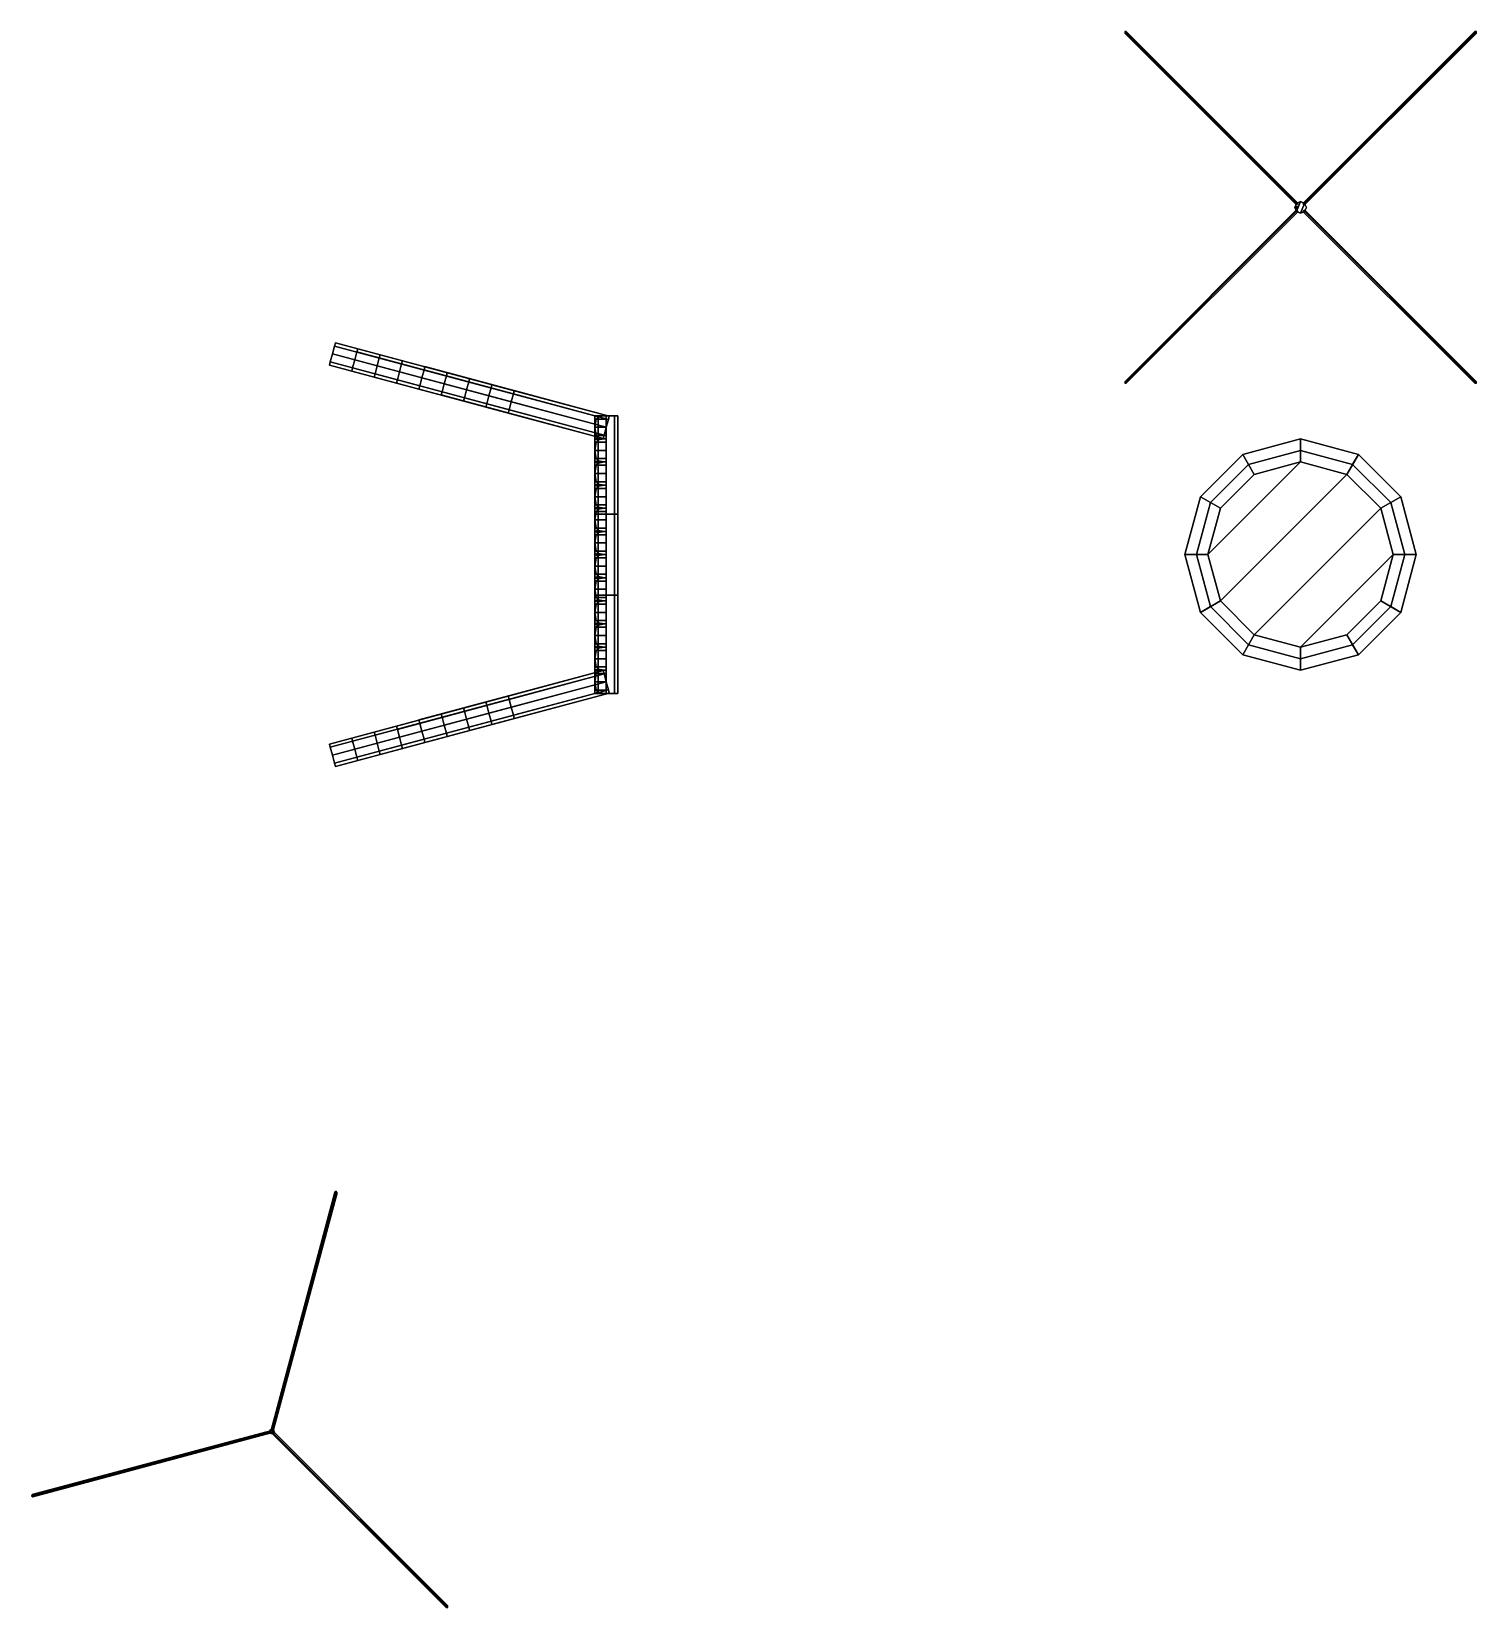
# Model space of a CAD drawing. Extents: x -11 to 1.5, y -9.1 to 4.5.
import ezdxf

# ---------------------------------------------------------------- set-up
doc = ezdxf.new("R2010")
doc.units = 0
doc.layers.get('0').update_dxf_attribs({"linetype": 'CONTINUOUS'})

msp = doc.modelspace()

# ---------------------------------------------------------------- linework, layer by layer
for points in [[(-1.506, 4.52, 3), (-1.52, 4.52, 3), (-0.028, 3.028, 7), (-0.021, 3.035, 6.99)], [(-1.52, 4.52, 3), (-1.52, 4.506, 3), (-0.035, 3.021, 6.99), (-0.028, 3.028, 7)], [(-1.52, 4.506, 3), (-1.506, 4.506, 3), (-0.028, 3.028, 6.98), (-0.035, 3.021, 6.99)], [(-1.506, 4.506, 3), (-1.506, 4.52, 3), (-0.021, 3.035, 6.99), (-0.028, 3.028, 6.98)], [(1.52, 4.52, 3), (1.506, 4.52, 3), (0.021, 3.035, 6.99), (0.028, 3.028, 7)], [(1.506, 4.52, 3), (1.506, 4.506, 3), (0.028, 3.028, 6.98), (0.021, 3.035, 6.99)], [(1.52, 4.506, 3), (1.52, 4.52, 3), (0.028, 3.028, 7), (0.035, 3.021, 6.99)], [(1.506, 4.506, 3), (1.52, 4.506, 3), (0.035, 3.021, 6.99), (0.028, 3.028, 6.98)], [(-0.035, 3.035, 8), (-0.05, 3, 8), (-0.035, 2.965, 8), (0, 3.05, 8)], [(-0.035, 3.035, 3), (-0.05, 3, 3), (-0.05, 3, 8), (-0.035, 3.035, 8)], [(-0.05, 3, 3), (-0.035, 2.965, 3), (-0.035, 2.965, 8), (-0.05, 3, 8)], [(-0.03, 3.01, 8), (-0.04, 3, 8), (-0.04, 3, 9), (-0.03, 3.01, 9)], [(-0.03, 3.01, 9), (-0.04, 3, 9), (-0.03, 2.99, 9), (-0.02, 3, 9)], [(-0.04, 3, 8), (-0.03, 2.99, 8), (-0.03, 2.99, 9), (-0.04, 3, 9)], [(0, 3.05, 3), (-0.035, 3.035, 3), (-0.035, 3.035, 8), (0, 3.05, 8)], [(0, 3.05, 8), (-0.035, 2.965, 8), (0, 2.95, 8), (0.035, 3.035, 8)], [(-0.02, 3, 8), (-0.03, 3.01, 8), (-0.03, 3.01, 9), (-0.02, 3, 9)], [(-0.03, 2.99, 8), (-0.02, 3, 8), (-0.02, 3, 9), (-0.03, 2.99, 9)], [(0.035, 3.035, 3), (0, 3.05, 3), (0, 3.05, 8), (0.035, 3.035, 8)], [(0.035, 3.035, 8), (0, 2.95, 8), (0.035, 2.965, 8), (0.05, 3, 8)], [(0.05, 3, 3), (0.035, 3.035, 3), (0.035, 3.035, 8), (0.05, 3, 8)], [(0.035, 2.965, 3), (0.05, 3, 3), (0.05, 3, 8), (0.035, 2.965, 8)], [(-1.52, 1.494, 3), (-1.52, 1.48, 3), (-0.028, 2.972, 7), (-0.035, 2.979, 6.99)], [(-1.506, 1.494, 3), (-1.52, 1.494, 3), (-0.035, 2.979, 6.99), (-0.028, 2.972, 6.98)], [(-1.52, 1.48, 3), (-1.506, 1.48, 3), (-0.021, 2.965, 6.99), (-0.028, 2.972, 7)], [(-1.506, 1.48, 3), (-1.506, 1.494, 3), (-0.028, 2.972, 6.98), (-0.021, 2.965, 6.99)], [(-0.035, 2.965, 3), (0, 2.95, 3), (0, 2.95, 8), (-0.035, 2.965, 8)], [(0, 2.95, 3), (0.035, 2.965, 3), (0.035, 2.965, 8), (0, 2.95, 8)], [(1.506, 1.48, 3), (1.52, 1.48, 3), (0.028, 2.972, 7), (0.021, 2.965, 6.99)], [(1.506, 1.494, 3), (1.506, 1.48, 3), (0.021, 2.965, 6.99), (0.028, 2.972, 6.98)], [(1.52, 1.48, 3), (1.52, 1.494, 3), (0.035, 2.979, 6.99), (0.028, 2.972, 7)], [(1.52, 1.494, 3), (1.506, 1.494, 3), (0.028, 2.972, 6.98), (0.035, 2.979, 6.99)], [(-8.385, 1.666, 0.029), (-8.367, 1.734, 0.2), (-8.348, 1.802, 0.171), (-8.367, 1.734)], [(-8.367, 1.734), (-8.348, 1.802, 0.171), (-8.341, 1.831, 0.1), (-8.348, 1.802, 0.029)], [(-8.348, 1.802, 0.171), (-8.367, 1.734, 0.2), (-6, 1.1, 0.2), (-5.982, 1.168, 0.171)], [(-8.367, 1.734), (-8.348, 1.802, 0.029), (-5.982, 1.168, 0.029), (-6, 1.1)], [(-8.348, 1.802, 0.029), (-8.341, 1.831, 0.1), (-5.974, 1.197, 0.1), (-5.982, 1.168, 0.029)], [(-8.341, 1.831, 0.1), (-8.348, 1.802, 0.171), (-5.982, 1.168, 0.171), (-5.974, 1.197, 0.1)], [(-8.173, 1.682, 0.2), (-8.155, 1.751, 0.371), (-8.147, 1.779, 0.3), (-8.155, 1.751, 0.229)], [(-8.147, 1.779, 0.3), (-8.155, 1.751, 0.371), (-5.982, 1.168, 0.371), (-5.974, 1.197, 0.3)], [(-8.155, 1.751, 0.229), (-8.147, 1.779, 0.3), (-5.974, 1.197, 0.3), (-5.982, 1.168, 0.229)], [(-8.392, 1.638, 0.1), (-8.385, 1.666, 0.171), (-8.367, 1.734, 0.2), (-8.385, 1.666, 0.029)], [(-8.392, 1.638, 0.1), (-8.385, 1.666, 0.029), (-6.018, 1.032, 0.029), (-6.026, 1.003, 0.1)], [(-8.385, 1.666, 0.171), (-8.392, 1.638, 0.1), (-6.026, 1.003, 0.1), (-6.018, 1.032, 0.171)], [(-8.367, 1.734, 0.2), (-8.385, 1.666, 0.171), (-6.018, 1.032, 0.171), (-6, 1.1, 0.2)], [(-8.385, 1.666, 0.029), (-8.367, 1.734), (-6, 1.1), (-6.018, 1.032, 0.029)], [(-8.199, 1.586, 0.3), (-8.192, 1.614, 0.371), (-8.173, 1.682, 0.4), (-8.192, 1.614, 0.229)], [(-8.192, 1.614, 0.229), (-8.173, 1.682, 0.4), (-8.155, 1.751, 0.371), (-8.173, 1.682, 0.2)], [(-8.192, 1.614, 0.229), (-8.173, 1.682, 0.2), (-6, 1.1, 0.2), (-6.018, 1.032, 0.229)], [(-8.173, 1.682, 0.4), (-8.192, 1.614, 0.371), (-6.018, 1.032, 0.371), (-6, 1.1, 0.4)], [(-8.173, 1.682, 0.2), (-8.155, 1.751, 0.229), (-5.982, 1.168, 0.229), (-6, 1.1, 0.2)], [(-8.155, 1.751, 0.371), (-8.173, 1.682, 0.4), (-6, 1.1, 0.4), (-5.982, 1.168, 0.371)], [(-7.998, 1.562, 0.429), (-7.98, 1.631, 0.6), (-7.962, 1.699, 0.571), (-7.98, 1.631, 0.4)], [(-7.98, 1.631, 0.4), (-7.962, 1.699, 0.571), (-7.954, 1.727, 0.5), (-7.962, 1.699, 0.429)], [(-7.98, 1.631, 0.4), (-7.962, 1.699, 0.429), (-5.982, 1.168, 0.429), (-6, 1.1, 0.4)], [(-7.962, 1.699, 0.571), (-7.98, 1.631, 0.6), (-6, 1.1, 0.6), (-5.982, 1.168, 0.571)], [(-7.962, 1.699, 0.429), (-7.954, 1.727, 0.5), (-5.974, 1.197, 0.5), (-5.982, 1.168, 0.429)], [(-7.954, 1.727, 0.5), (-7.962, 1.699, 0.571), (-5.982, 1.168, 0.571), (-5.974, 1.197, 0.5)], [(-7.805, 1.511, 0.629), (-7.787, 1.579, 0.8), (-7.769, 1.647, 0.771), (-7.787, 1.579, 0.6)], [(-7.787, 1.579, 0.6), (-7.769, 1.647, 0.771), (-7.761, 1.675, 0.7), (-7.769, 1.647, 0.629)], [(-7.787, 1.579, 0.6), (-7.769, 1.647, 0.629), (-5.982, 1.168, 0.629), (-6, 1.1, 0.6)], [(-7.769, 1.647, 0.771), (-7.787, 1.579, 0.8), (-6, 1.1, 0.8), (-5.982, 1.168, 0.771)], [(-7.761, 1.675, 0.7), (-7.769, 1.647, 0.771), (-5.982, 1.168, 0.771), (-5.974, 1.197, 0.7)], [(-7.769, 1.647, 0.629), (-7.761, 1.675, 0.7), (-5.974, 1.197, 0.7), (-5.982, 1.168, 0.629)], [(-8.192, 1.614, 0.371), (-8.199, 1.586, 0.3), (-6.026, 1.003, 0.3), (-6.018, 1.032, 0.371)], [(-8.199, 1.586, 0.3), (-8.192, 1.614, 0.229), (-6.018, 1.032, 0.229), (-6.026, 1.003, 0.3)], [(-8.006, 1.534, 0.5), (-7.998, 1.562, 0.571), (-7.98, 1.631, 0.6), (-7.998, 1.562, 0.429)], [(-8.006, 1.534, 0.5), (-7.998, 1.562, 0.429), (-6.018, 1.032, 0.429), (-6.026, 1.003, 0.5)], [(-7.998, 1.562, 0.571), (-8.006, 1.534, 0.5), (-6.026, 1.003, 0.5), (-6.018, 1.032, 0.571)], [(-7.998, 1.562, 0.429), (-7.98, 1.631, 0.4), (-6, 1.1, 0.4), (-6.018, 1.032, 0.429)], [(-7.98, 1.631, 0.6), (-7.998, 1.562, 0.571), (-6.018, 1.032, 0.571), (-6, 1.1, 0.6)], [(-7.813, 1.482, 0.7), (-7.805, 1.511, 0.771), (-7.787, 1.579, 0.8), (-7.805, 1.511, 0.629)], [(-7.805, 1.511, 0.771), (-7.813, 1.482, 0.7), (-6.026, 1.003, 0.7), (-6.018, 1.032, 0.771)], [(-7.813, 1.482, 0.7), (-7.805, 1.511, 0.629), (-6.018, 1.032, 0.629), (-6.026, 1.003, 0.7)], [(-7.805, 1.511, 0.629), (-7.787, 1.579, 0.6), (-6, 1.1, 0.6), (-6.018, 1.032, 0.629)], [(-7.787, 1.579, 0.8), (-7.805, 1.511, 0.771), (-6.018, 1.032, 0.771), (-6, 1.1, 0.8)], [(-7.62, 1.43, 0.9), (-7.612, 1.459, 0.971), (-7.594, 1.527, 1), (-7.612, 1.459, 0.829)], [(-7.612, 1.459, 0.829), (-7.594, 1.527, 1), (-7.575, 1.595, 0.971), (-7.594, 1.527, 0.8)], [(-7.612, 1.459, 0.829), (-7.594, 1.527, 0.8), (-6, 1.1, 0.8), (-6.018, 1.032, 0.829)], [(-7.594, 1.527, 1), (-7.612, 1.459, 0.971), (-6.018, 1.032, 0.971), (-6, 1.1, 1)], [(-7.594, 1.527, 0.8), (-7.575, 1.595, 0.971), (-7.568, 1.624, 0.9), (-7.575, 1.595, 0.829)], [(-7.594, 1.527, 0.8), (-7.575, 1.595, 0.829), (-5.982, 1.168, 0.829), (-6, 1.1, 0.8)], [(-7.575, 1.595, 0.971), (-7.594, 1.527, 1), (-6, 1.1, 1), (-5.982, 1.168, 0.971)], [(-7.575, 1.595, 0.829), (-7.568, 1.624, 0.9), (-5.974, 1.197, 0.9), (-5.982, 1.168, 0.829)], [(-7.568, 1.624, 0.9), (-7.575, 1.595, 0.971), (-5.982, 1.168, 0.971), (-5.974, 1.197, 0.9)], [(-7.419, 1.407, 1.029), (-7.401, 1.475, 1.2), (-7.382, 1.544, 1.171), (-7.401, 1.475, 1)], [(-7.401, 1.475, 1), (-7.382, 1.544, 1.171), (-7.375, 1.572, 1.1), (-7.382, 1.544, 1.029)], [(-7.401, 1.475, 1), (-7.382, 1.544, 1.029), (-5.982, 1.168, 1.029), (-6, 1.1, 1)], [(-7.382, 1.544, 1.171), (-7.401, 1.475, 1.2), (-6, 1.1, 1.2), (-5.982, 1.168, 1.171)], [(-7.375, 1.572, 1.1), (-7.382, 1.544, 1.171), (-5.982, 1.168, 1.171), (-5.974, 1.197, 1.1)], [(-7.382, 1.544, 1.029), (-7.375, 1.572, 1.1), (-5.974, 1.197, 1.1), (-5.982, 1.168, 1.029)], [(-7.207, 1.424, 1.2), (-7.189, 1.492, 1.371), (-7.182, 1.52, 1.3), (-7.189, 1.492, 1.229)], [(-7.182, 1.52, 1.3), (-7.189, 1.492, 1.371), (-5.982, 1.168, 1.371), (-5.974, 1.197, 1.3)], [(-7.189, 1.492, 1.229), (-7.182, 1.52, 1.3), (-5.974, 1.197, 1.3), (-5.982, 1.168, 1.229)], [(-7.62, 1.43, 0.9), (-7.612, 1.459, 0.829), (-6.018, 1.032, 0.829), (-6.026, 1.003, 0.9)], [(-7.612, 1.459, 0.971), (-7.62, 1.43, 0.9), (-6.026, 1.003, 0.9), (-6.018, 1.032, 0.971)], [(-7.426, 1.379, 1.1), (-7.419, 1.407, 1.171), (-7.401, 1.475, 1.2), (-7.419, 1.407, 1.029)], [(-7.419, 1.407, 1.171), (-7.426, 1.379, 1.1), (-6.026, 1.003, 1.1), (-6.018, 1.032, 1.171)], [(-7.426, 1.379, 1.1), (-7.419, 1.407, 1.029), (-6.018, 1.032, 1.029), (-6.026, 1.003, 1.1)], [(-7.419, 1.407, 1.029), (-7.401, 1.475, 1), (-6, 1.1, 1), (-6.018, 1.032, 1.029)], [(-7.401, 1.475, 1.2), (-7.419, 1.407, 1.171), (-6.018, 1.032, 1.171), (-6, 1.1, 1.2)], [(-7.233, 1.327, 1.3), (-7.226, 1.355, 1.371), (-7.207, 1.424, 1.4), (-7.226, 1.355, 1.229)], [(-7.226, 1.355, 1.229), (-7.207, 1.424, 1.4), (-7.189, 1.492, 1.371), (-7.207, 1.424, 1.2)], [(-7.226, 1.355, 1.229), (-7.207, 1.424, 1.2), (-6, 1.1, 1.2), (-6.018, 1.032, 1.229)], [(-7.207, 1.424, 1.4), (-7.226, 1.355, 1.371), (-6.018, 1.032, 1.371), (-6, 1.1, 1.4)], [(-7.207, 1.424, 1.2), (-7.189, 1.492, 1.229), (-5.982, 1.168, 1.229), (-6, 1.1, 1.2)], [(-7.189, 1.492, 1.371), (-7.207, 1.424, 1.4), (-6, 1.1, 1.4), (-5.982, 1.168, 1.371)], [(-7.04, 1.275, 1.5), (-7.033, 1.303, 1.571), (-7.014, 1.372, 1.6), (-7.033, 1.303, 1.429)], [(-7.033, 1.303, 1.429), (-7.014, 1.372, 1.6), (-6.996, 1.44, 1.571), (-7.014, 1.372, 1.4)], [(-7.014, 1.372, 1.6), (-7.033, 1.303, 1.571), (-6.018, 1.032, 1.571), (-6, 1.1, 1.6)], [(-7.033, 1.303, 1.429), (-7.014, 1.372, 1.4), (-6, 1.1, 1.4), (-6.018, 1.032, 1.429)], [(-7.014, 1.372, 1.4), (-6.996, 1.44, 1.571), (-6.988, 1.468, 1.5), (-6.996, 1.44, 1.429)], [(-6.996, 1.44, 1.571), (-7.014, 1.372, 1.6), (-6, 1.1, 1.6), (-5.982, 1.168, 1.571)], [(-7.014, 1.372, 1.4), (-6.996, 1.44, 1.429), (-5.982, 1.168, 1.429), (-6, 1.1, 1.4)], [(-6.996, 1.44, 1.429), (-6.988, 1.468, 1.5), (-5.974, 1.197, 1.5), (-5.982, 1.168, 1.429)], [(-6.988, 1.468, 1.5), (-6.996, 1.44, 1.571), (-5.982, 1.168, 1.571), (-5.974, 1.197, 1.5)], [(-6.839, 1.252, 1.629), (-6.821, 1.32, 1.8), (-6.803, 1.388, 1.771), (-6.821, 1.32, 1.6)], [(-6.821, 1.32, 1.6), (-6.803, 1.388, 1.771), (-6.795, 1.417, 1.7), (-6.803, 1.388, 1.629)], [(-6.821, 1.32, 1.6), (-6.803, 1.388, 1.629), (-5.982, 1.168, 1.629), (-6, 1.1, 1.6)], [(-6.803, 1.388, 1.771), (-6.821, 1.32, 1.8), (-6, 1.1, 1.8), (-5.982, 1.168, 1.771)], [(-6.795, 1.417, 1.7), (-6.803, 1.388, 1.771), (-5.982, 1.168, 1.771), (-5.974, 1.197, 1.7)], [(-6.803, 1.388, 1.629), (-6.795, 1.417, 1.7), (-5.974, 1.197, 1.7), (-5.982, 1.168, 1.629)], [(-7.226, 1.355, 1.371), (-7.233, 1.327, 1.3), (-6.026, 1.003, 1.3), (-6.018, 1.032, 1.371)], [(-7.233, 1.327, 1.3), (-7.226, 1.355, 1.229), (-6.018, 1.032, 1.229), (-6.026, 1.003, 1.3)], [(-7.04, 1.275, 1.5), (-7.033, 1.303, 1.429), (-6.018, 1.032, 1.429), (-6.026, 1.003, 1.5)], [(-7.033, 1.303, 1.571), (-7.04, 1.275, 1.5), (-6.026, 1.003, 1.5), (-6.018, 1.032, 1.571)], [(-6.847, 1.223, 1.7), (-6.839, 1.252, 1.771), (-6.821, 1.32, 1.8), (-6.839, 1.252, 1.629)], [(-6.839, 1.252, 1.771), (-6.847, 1.223, 1.7), (-6.026, 1.003, 1.7), (-6.018, 1.032, 1.771)], [(-6.847, 1.223, 1.7), (-6.839, 1.252, 1.629), (-6.018, 1.032, 1.629), (-6.026, 1.003, 1.7)], [(-6.839, 1.252, 1.629), (-6.821, 1.32, 1.6), (-6, 1.1, 1.6), (-6.018, 1.032, 1.629)], [(-6.821, 1.32, 1.8), (-6.839, 1.252, 1.771), (-6.018, 1.032, 1.771), (-6, 1.1, 1.8)], [(-6, 1.171, 2.071), (-6, 1.2, 2), (-6.1, 1.2, 2), (-6.1, 1.171, 2.071)], [(-6.071, 1.188, 1.971), (-6.088, 1.171, 1.929), (-6.1, 1.171, 1.929), (-6.1, 1.2, 2)], [(-6, 1.2, 2), (-6.071, 1.188, 1.971), (-6.1, 1.2, 2), (-6, 1.2, 2)], [(-6.1, 1.1, 1.9), (-6.1, 1.171, 2.071), (-6.1, 1.2, 2), (-6.1, 1.171, 1.929)], [(-6.071, 1.2, 1.971), (-6.1, 1.2, 1.9), (-6.1, -1.2, 1.9), (-6.071, -1.2, 1.971)], [(-6.1, 1.2, 1.9), (-6.071, 1.2, 1.829), (-6.071, -1.2, 1.829), (-6.1, -1.2, 1.9)], [(-6.071, 0.35, 0.629), (-6.1, 0.35, 0.7), (-6.1, 1.2, 0.7), (-6.071, 1.2, 0.629)], [(-6.071, 0.35, 0.029), (-6.1, 0.35, 0.1), (-6.1, 1.2, 0.1), (-6.071, 1.2, 0.029)], [(-6.1, 0.35, 0.1), (-6.071, 0.35, 0.171), (-6.071, 1.2, 0.171), (-6.1, 1.2, 0.1)], [(-6.1, 0.35, 0.3), (-6.071, 0.35, 0.371), (-6.071, 1.2, 0.371), (-6.1, 1.2, 0.3)], [(-6.071, 0.35, 0.229), (-6.1, 0.35, 0.3), (-6.1, 1.2, 0.3), (-6.071, 1.2, 0.229)], [(-6.071, 0.35, 0.429), (-6.1, 0.35, 0.5), (-6.1, 1.2, 0.5), (-6.071, 1.2, 0.429)], [(-6.1, 0.35, 0.5), (-6.071, 0.35, 0.571), (-6.071, 1.2, 0.571), (-6.1, 1.2, 0.5)], [(-6.1, 0.35, 0.9), (-6.071, 0.35, 0.971), (-6.071, 1.2, 0.971), (-6.1, 1.2, 0.9)], [(-6.071, 0.35, 0.829), (-6.1, 0.35, 0.9), (-6.1, 1.2, 0.9), (-6.071, 1.2, 0.829)], [(-6.1, 0.35, 0.7), (-6.071, 0.35, 0.771), (-6.071, 1.2, 0.771), (-6.1, 1.2, 0.7)], [(-6.1, 0.35, 1.3), (-6.071, 0.35, 1.371), (-6.071, 1.2, 1.371), (-6.1, 1.2, 1.3)], [(-6.071, 0.35, 1.229), (-6.1, 0.35, 1.3), (-6.1, 1.2, 1.3), (-6.071, 1.2, 1.229)], [(-6.071, 0.35, 1.029), (-6.1, 0.35, 1.1), (-6.1, 1.2, 1.1), (-6.071, 1.2, 1.029)], [(-6.1, 0.35, 1.1), (-6.071, 0.35, 1.171), (-6.071, 1.2, 1.171), (-6.1, 1.2, 1.1)], [(-6.1, 0.35, 1.5), (-6.071, 0.35, 1.571), (-6.071, 1.2, 1.571), (-6.1, 1.2, 1.5)], [(-6.071, 0.35, 1.429), (-6.1, 0.35, 1.5), (-6.1, 1.2, 1.5), (-6.071, 1.2, 1.429)], [(-6.071, 0.35, 1.629), (-6.1, 0.35, 1.7), (-6.1, 1.2, 1.7), (-6.071, 1.2, 1.629)], [(-6.1, 0.35, 1.7), (-6.071, 0.35, 1.771), (-6.071, 1.2, 1.771), (-6.1, 1.2, 1.7)], [(-6, 1.1, 2.1), (-6, 1.171, 2.071), (-6.1, 1.171, 2.071), (-6.1, 1.1, 2.1)], [(-6.088, 1.171, 1.929), (-6.1, 1.1, 1.9), (-6.1, 1.1, 1.9), (-6.1, 1.171, 1.929)], [(-6.1, 1.029, 1.929), (-6.1, 1.1, 2.1), (-6.1, 1.171, 2.071), (-6.1, 1.1, 1.9)], [(-6, 1.029, 2.071), (-6, 1.1, 2.1), (-6.1, 1.1, 2.1), (-6.1, 1.029, 2.071)], [(-6.1, 1.1, 1.9), (-6.088, 1.029, 1.929), (-6.1, 1.029, 1.929), (-6.1, 1.1, 1.9)], [(-6.1, 1, 2), (-6.1, 1.029, 2.071), (-6.1, 1.1, 2.1), (-6.1, 1.029, 1.929)], [(-6, 1.2, 2), (-6.071, 1.2, 1.971), (-6.071, -1.2, 1.971), (-6, -1.2, 2)], [(-6.071, 1.2, 1.829), (-6, 1.2, 1.8), (-6, -1.2, 1.8), (-6.071, -1.2, 1.829)], [(-6.071, 0.35, 1.771), (-6, 0.35, 1.8), (-6, 1.2, 1.8), (-6.071, 1.2, 1.771)], [(-6.071, 0.35, 0.171), (-6, 0.35, 0.2), (-6, 1.2, 0.2), (-6.071, 1.2, 0.171)], [(-6, 0.35), (-6.071, 0.35, 0.029), (-6.071, 1.2, 0.029), (-6, 1.2)], [(-6, 0.35, 0.6), (-6.071, 0.35, 0.629), (-6.071, 1.2, 0.629), (-6, 1.2, 0.6)], [(-6.071, 0.35, 0.571), (-6, 0.35, 0.6), (-6, 1.2, 0.6), (-6.071, 1.2, 0.571)], [(-6, 0.35, 0.2), (-6.071, 0.35, 0.229), (-6.071, 1.2, 0.229), (-6, 1.2, 0.2)], [(-6.071, 0.35, 0.371), (-6, 0.35, 0.4), (-6, 1.2, 0.4), (-6.071, 1.2, 0.371)], [(-6, 0.35, 0.4), (-6.071, 0.35, 0.429), (-6.071, 1.2, 0.429), (-6, 1.2, 0.4)], [(-6, 0.35, 0.8), (-6.071, 0.35, 0.829), (-6.071, 1.2, 0.829), (-6, 1.2, 0.8)], [(-6.071, 0.35, 0.771), (-6, 0.35, 0.8), (-6, 1.2, 0.8), (-6.071, 1.2, 0.771)], [(-6.071, 0.35, 0.971), (-6, 0.35, 1), (-6, 1.2, 1), (-6.071, 1.2, 0.971)], [(-6, 0.35, 1.2), (-6.071, 0.35, 1.229), (-6.071, 1.2, 1.229), (-6, 1.2, 1.2)], [(-6.071, 0.35, 1.171), (-6, 0.35, 1.2), (-6, 1.2, 1.2), (-6.071, 1.2, 1.171)], [(-6, 0.35, 1), (-6.071, 0.35, 1.029), (-6.071, 1.2, 1.029), (-6, 1.2, 1)], [(-6.071, 0.35, 1.371), (-6, 0.35, 1.4), (-6, 1.2, 1.4), (-6.071, 1.2, 1.371)], [(-6, 0.35, 1.4), (-6.071, 0.35, 1.429), (-6.071, 1.2, 1.429), (-6, 1.2, 1.4)], [(-6.071, 0.35, 1.571), (-6, 0.35, 1.6), (-6, 1.2, 1.6), (-6.071, 1.2, 1.571)], [(-6, 0.35, 1.6), (-6.071, 0.35, 1.629), (-6.071, 1.2, 1.629), (-6, 1.2, 1.6)], [(-5.929, 1.2, 1.971), (-6, 1.2, 2), (-6, -1.2, 2), (-5.929, -1.2, 1.971)], [(-6, 1.2, 1.8), (-5.929, 1.2, 1.829), (-5.929, -1.2, 1.829), (-6, -1.2, 1.8)], [(-6, 0.35, 1.8), (-5.929, 0.35, 1.771), (-5.929, 1.2, 1.771), (-6, 1.2, 1.8)], [(-6, 0.35, 0.2), (-5.929, 0.35, 0.171), (-5.929, 1.2, 0.171), (-6, 1.2, 0.2)], [(-5.929, 0.35, 0.029), (-6, 0.35), (-6, 1.2), (-5.929, 1.2, 0.029)], [(-5.929, 0.35, 0.629), (-6, 0.35, 0.6), (-6, 1.2, 0.6), (-5.929, 1.2, 0.629)], [(-6, 0.35, 0.6), (-5.929, 0.35, 0.571), (-5.929, 1.2, 0.571), (-6, 1.2, 0.6)], [(-5.929, 0.35, 0.229), (-6, 0.35, 0.2), (-6, 1.2, 0.2), (-5.929, 1.2, 0.229)], [(-6, 0.35, 0.4), (-5.929, 0.35, 0.371), (-5.929, 1.2, 0.371), (-6, 1.2, 0.4)], [(-5.929, 0.35, 0.429), (-6, 0.35, 0.4), (-6, 1.2, 0.4), (-5.929, 1.2, 0.429)], [(-5.929, 0.35, 0.829), (-6, 0.35, 0.8), (-6, 1.2, 0.8), (-5.929, 1.2, 0.829)], [(-6, 0.35, 0.8), (-5.929, 0.35, 0.771), (-5.929, 1.2, 0.771), (-6, 1.2, 0.8)], [(-6, 0.35, 1), (-5.929, 0.35, 0.971), (-5.929, 1.2, 0.971), (-6, 1.2, 1)], [(-5.929, 0.35, 1.229), (-6, 0.35, 1.2), (-6, 1.2, 1.2), (-5.929, 1.2, 1.229)], [(-6, 0.35, 1.2), (-5.929, 0.35, 1.171), (-5.929, 1.2, 1.171), (-6, 1.2, 1.2)], [(-5.929, 0.35, 1.029), (-6, 0.35, 1), (-6, 1.2, 1), (-5.929, 1.2, 1.029)], [(-6, 0.35, 1.4), (-5.929, 0.35, 1.371), (-5.929, 1.2, 1.371), (-6, 1.2, 1.4)], [(-5.929, 0.35, 1.429), (-6, 0.35, 1.4), (-6, 1.2, 1.4), (-5.929, 1.2, 1.429)], [(-6, 0.35, 1.6), (-5.929, 0.35, 1.571), (-5.929, 1.2, 1.571), (-6, 1.2, 1.6)], [(-5.929, 0.35, 1.629), (-6, 0.35, 1.6), (-6, 1.2, 1.6), (-5.929, 1.2, 1.629)], [(-5.9, 1.2, 1.9), (-5.929, 1.2, 1.971), (-5.929, -1.2, 1.971), (-5.9, -1.2, 1.9)], [(-5.929, 1.2, 1.829), (-5.9, 1.2, 1.9), (-5.9, -1.2, 1.9), (-5.929, -1.2, 1.829)], [(-5.9, 0.35, 0.7), (-5.929, 0.35, 0.629), (-5.929, 1.2, 0.629), (-5.9, 1.2, 0.7)], [(-5.9, 0.35, 0.1), (-5.929, 0.35, 0.029), (-5.929, 1.2, 0.029), (-5.9, 1.2, 0.1)], [(-5.929, 0.35, 0.171), (-5.9, 0.35, 0.1), (-5.9, 1.2, 0.1), (-5.929, 1.2, 0.171)], [(-5.929, 0.35, 0.371), (-5.9, 0.35, 0.3), (-5.9, 1.2, 0.3), (-5.929, 1.2, 0.371)], [(-5.9, 0.35, 0.3), (-5.929, 0.35, 0.229), (-5.929, 1.2, 0.229), (-5.9, 1.2, 0.3)], [(-5.9, 0.35, 0.5), (-5.929, 0.35, 0.429), (-5.929, 1.2, 0.429), (-5.9, 1.2, 0.5)], [(-5.929, 0.35, 0.571), (-5.9, 0.35, 0.5), (-5.9, 1.2, 0.5), (-5.929, 1.2, 0.571)], [(-5.929, 0.35, 0.971), (-5.9, 0.35, 0.9), (-5.9, 1.2, 0.9), (-5.929, 1.2, 0.971)], [(-5.9, 0.35, 0.9), (-5.929, 0.35, 0.829), (-5.929, 1.2, 0.829), (-5.9, 1.2, 0.9)], [(-5.929, 0.35, 0.771), (-5.9, 0.35, 0.7), (-5.9, 1.2, 0.7), (-5.929, 1.2, 0.771)], [(-5.929, 0.35, 1.371), (-5.9, 0.35, 1.3), (-5.9, 1.2, 1.3), (-5.929, 1.2, 1.371)], [(-5.9, 0.35, 1.3), (-5.929, 0.35, 1.229), (-5.929, 1.2, 1.229), (-5.9, 1.2, 1.3)], [(-5.9, 0.35, 1.1), (-5.929, 0.35, 1.029), (-5.929, 1.2, 1.029), (-5.9, 1.2, 1.1)], [(-5.929, 0.35, 1.171), (-5.9, 0.35, 1.1), (-5.9, 1.2, 1.1), (-5.929, 1.2, 1.171)], [(-5.929, 0.35, 1.571), (-5.9, 0.35, 1.5), (-5.9, 1.2, 1.5), (-5.929, 1.2, 1.571)], [(-5.9, 0.35, 1.5), (-5.929, 0.35, 1.429), (-5.929, 1.2, 1.429), (-5.9, 1.2, 1.5)], [(-5.9, 0.35, 1.7), (-5.929, 0.35, 1.629), (-5.929, 1.2, 1.629), (-5.9, 1.2, 1.7)], [(-5.929, 0.35, 1.771), (-5.9, 0.35, 1.7), (-5.9, 1.2, 1.7), (-5.929, 1.2, 1.771)], [(-6, 1, 2), (-6, 1.029, 2.071), (-6.1, 1.029, 2.071), (-6.1, 1, 2)], [(-6.088, 1.029, 1.929), (-6.071, 1.012, 1.971), (-6.1, 1, 2), (-6.1, 1.029, 1.929)], [(-6.071, 1.012, 1.971), (-6, 1, 2), (-6, 1, 2), (-6.1, 1, 2)], [(-6.1, 0.9, 1.9), (-6.1, 0.971, 2.071), (-6.1, 1, 2), (-6.1, 0.971, 1.929)], [(-6, 0.971, 2.071), (-6, 1, 2), (-6.1, 1, 2), (-6.1, 0.971, 2.071)], [(-6, 1, 2), (-6.071, 0.988, 1.971), (-6.1, 1, 2), (-6, 1, 2)], [(-6.071, 0.988, 1.971), (-6.088, 0.971, 1.929), (-6.1, 0.971, 1.929), (-6.1, 1, 2)], [(-6.1, 0.829, 1.929), (-6.1, 0.9, 2.1), (-6.1, 0.971, 2.071), (-6.1, 0.9, 1.9)], [(-6.088, 0.971, 1.929), (-6.1, 0.9, 1.9), (-6.1, 0.9, 1.9), (-6.1, 0.971, 1.929)], [(-6, 0.9, 2.1), (-6, 0.971, 2.071), (-6.1, 0.971, 2.071), (-6.1, 0.9, 2.1)], [(0, 1, 3.54), (-0.5, 0.866, 3.54), (-0.45, 0.779, 3.74), (0, 0.9, 3.74)], [(0, 1, 3.25), (-0.5, 0.866, 3.25), (-0.4, 0.693, 3.25), (0, 0.8, 3.25)], [(0, 1, 3), (-0.5, 0.866, 3), (-0.5, 0.866, 3.25), (0, 1, 3.25)], [(0, 1, 3.41), (-0.5, 0.866, 3.41), (-0.5, 0.866, 3.54), (0, 1, 3.54)], [(0.5, 0.866, 3.54), (0, 1, 3.54), (0, 0.9, 3.74), (0.45, 0.779, 3.74)], [(0.5, 0.866, 3), (0, 1, 3), (0, 1, 3.25), (0.5, 0.866, 3.25)], [(0.5, 0.866, 3.25), (0, 1, 3.25), (0, 0.8, 3.25), (0.4, 0.693, 3.25)], [(0.5, 0.866, 3.41), (0, 1, 3.41), (0, 1, 3.54), (0.5, 0.866, 3.54)], [(-6.1, 0.8, 2), (-6.1, 0.829, 2.071), (-6.1, 0.9, 2.1), (-6.1, 0.829, 1.929)], [(-6.1, 0.9, 1.9), (-6.088, 0.829, 1.929), (-6.1, 0.829, 1.929), (-6.1, 0.9, 1.9)], [(-6, 0.829, 2.071), (-6, 0.9, 2.1), (-6.1, 0.9, 2.1), (-6.1, 0.829, 2.071)], [(-6, 0.8, 2), (-6, 0.829, 2.071), (-6.1, 0.829, 2.071), (-6.1, 0.8, 2)], [(-6.088, 0.829, 1.929), (-6.071, 0.812, 1.971), (-6.1, 0.8, 2), (-6.1, 0.829, 1.929)], [(-0.5, 0.866, 3.41), (-0.866, 0.5, 3.41), (-0.866, 0.5, 3.54), (-0.5, 0.866, 3.54)], [(-0.5, 0.866, 3), (-0.866, 0.5, 3), (-0.866, 0.5, 3.25), (-0.5, 0.866, 3.25)], [(-0.5, 0.866, 3.54), (-0.866, 0.5, 3.54), (-0.779, 0.45, 3.74), (-0.45, 0.779, 3.74)], [(-0.5, 0.866, 3.25), (-0.866, 0.5, 3.25), (-0.866, 0.5, 3.41), (-0.5, 0.866, 3.41)], [(-0.4, 0.693, 3.25), (-0.5, 0.866, 3.25), (-0.5, 0.866, 3.41), (-0.4, 0.693, 3.41)], [(0, 0.9, 3.74), (-0.45, 0.779, 3.74), (-0.4, 0.693, 3.79), (0, 0.8, 3.79)], [(0.45, 0.779, 3.74), (0, 0.9, 3.74), (0, 0.8, 3.79), (0.4, 0.693, 3.79)], [(0.5, 0.866, 3.25), (0.4, 0.693, 3.25), (0.4, 0.693, 3.41), (0.5, 0.866, 3.41)], [(0.866, 0.5, 3.54), (0.5, 0.866, 3.54), (0.45, 0.779, 3.74), (0.779, 0.45, 3.74)], [(0.866, 0.5, 3.25), (0.5, 0.866, 3.25), (0.5, 0.866, 3.41), (0.866, 0.5, 3.41)], [(0.866, 0.5, 3), (0.5, 0.866, 3), (0.5, 0.866, 3.25), (0.866, 0.5, 3.25)], [(0.866, 0.5, 3.41), (0.5, 0.866, 3.41), (0.5, 0.866, 3.54), (0.866, 0.5, 3.54)], [(-6.071, 0.812, 1.971), (-6, 0.8, 2), (-6, 0.8, 2), (-6.1, 0.8, 2)], [(-6.1, 0.7, 1.9), (-6.1, 0.771, 2.071), (-6.1, 0.8, 2), (-6.1, 0.771, 1.929)], [(-6, 0.771, 2.071), (-6, 0.8, 2), (-6.1, 0.8, 2), (-6.1, 0.771, 2.071)], [(-6, 0.8, 2), (-6.071, 0.788, 1.971), (-6.1, 0.8, 2), (-6, 0.8, 2)], [(-6.071, 0.788, 1.971), (-6.088, 0.771, 1.929), (-6.1, 0.771, 1.929), (-6.1, 0.8, 2)], [(-6.1, 0.629, 1.929), (-6.1, 0.7, 2.1), (-6.1, 0.771, 2.071), (-6.1, 0.7, 1.9)], [(-6.088, 0.771, 1.929), (-6.1, 0.7, 1.9), (-6.1, 0.7, 1.9), (-6.1, 0.771, 1.929)], [(-6, 0.7, 2.1), (-6, 0.771, 2.071), (-6.1, 0.771, 2.071), (-6.1, 0.7, 2.1)], [(-6.1, 0.6, 2), (-6.1, 0.629, 2.071), (-6.1, 0.7, 2.1), (-6.1, 0.629, 1.929)], [(-6.1, 0.7, 1.9), (-6.088, 0.629, 1.929), (-6.1, 0.629, 1.929), (-6.1, 0.7, 1.9)], [(-6, 0.629, 2.071), (-6, 0.7, 2.1), (-6.1, 0.7, 2.1), (-6.1, 0.629, 2.071)], [(-0.4, 0.693, 3.79), (-0.693, 0.4, 3.79), (-0.8, 0, 3.79), (0, 0.8, 3.79)], [(0, 0.8, 3.79), (-0.8, 0, 3.79), (-0.693, -0.4, 3.79), (0.4, 0.693, 3.79)], [(-0.45, 0.779, 3.74), (-0.779, 0.45, 3.74), (-0.693, 0.4, 3.79), (-0.4, 0.693, 3.79)], [(-0.693, 0.4, 3), (-0.4, 0.693, 3), (-0.4, 0.693, 3.25), (-0.693, 0.4, 3.25)], [(0.4, 0.693, 3.79), (-0.693, -0.4, 3.79), (-0.4, -0.693, 3.79), (0.693, 0.4, 3.79)], [(-0.4, 0.693, 3), (0, 0.8, 3), (0, 0.8, 3.25), (-0.4, 0.693, 3.25)], [(0, 0.8, 3), (0.4, 0.693, 3), (0.4, 0.693, 3.25), (0, 0.8, 3.25)], [(0.779, 0.45, 3.74), (0.45, 0.779, 3.74), (0.4, 0.693, 3.79), (0.693, 0.4, 3.79)], [(0.4, 0.693, 3), (0.693, 0.4, 3), (0.693, 0.4, 3.25), (0.4, 0.693, 3.25)], [(-6, 0.6, 2), (-6, 0.629, 2.071), (-6.1, 0.629, 2.071), (-6.1, 0.6, 2)], [(-6.088, 0.629, 1.929), (-6.071, 0.612, 1.971), (-6.1, 0.6, 2), (-6.1, 0.629, 1.929)], [(-6.071, 0.612, 1.971), (-6, 0.6, 2), (-6, 0.6, 2), (-6.1, 0.6, 2)], [(-6, 0.571, 2.071), (-6, 0.6, 2), (-6.1, 0.6, 2), (-6.1, 0.571, 2.071)], [(-6.1, 0.5, 1.9), (-6.1, 0.571, 2.071), (-6.1, 0.6, 2), (-6.1, 0.571, 1.929)], [(-6.071, 0.588, 1.971), (-6.088, 0.571, 1.929), (-6.1, 0.571, 1.929), (-6.1, 0.6, 2)], [(-6, 0.6, 2), (-6.071, 0.588, 1.971), (-6.1, 0.6, 2), (-6, 0.6, 2)], [(-6.1, 0.429, 1.929), (-6.1, 0.5, 2.1), (-6.1, 0.571, 2.071), (-6.1, 0.5, 1.9)], [(-6.088, 0.571, 1.929), (-6.1, 0.5, 1.9), (-6.1, 0.5, 1.9), (-6.1, 0.571, 1.929)], [(-6, 0.5, 2.1), (-6, 0.571, 2.071), (-6.1, 0.571, 2.071), (-6.1, 0.5, 2.1)], [(-6.1, 0.4, 2), (-6.1, 0.429, 2.071), (-6.1, 0.5, 2.1), (-6.1, 0.429, 1.929)], [(-6.1, 0.5, 1.9), (-6.088, 0.429, 1.929), (-6.1, 0.429, 1.929), (-6.1, 0.5, 1.9)], [(-6, 0.429, 2.071), (-6, 0.5, 2.1), (-6.1, 0.5, 2.1), (-6.1, 0.429, 2.071)], [(-6, 0.4, 2), (-6, 0.429, 2.071), (-6.1, 0.429, 2.071), (-6.1, 0.4, 2)], [(-6.088, 0.429, 1.929), (-6.071, 0.412, 1.971), (-6.1, 0.4, 2), (-6.1, 0.429, 1.929)], [(-6.071, 0.412, 1.971), (-6, 0.4, 2), (-6, 0.4, 2), (-6.1, 0.4, 2)], [(-0.866, 0.5, 3.41), (-1, 0, 3.41), (-1, 0, 3.54), (-0.866, 0.5, 3.54)], [(-0.866, 0.5, 3), (-1, 0, 3), (-1, 0, 3.25), (-0.866, 0.5, 3.25)], [(-0.866, 0.5, 3.54), (-1, 0, 3.54), (-0.9, 0, 3.74), (-0.779, 0.45, 3.74)], [(-0.866, 0.5, 3.25), (-1, 0, 3.25), (-0.8, 0, 3.25), (-0.693, 0.4, 3.25)], [(-0.779, 0.45, 3.74), (-0.9, 0, 3.74), (-0.8, 0, 3.79), (-0.693, 0.4, 3.79)], [(-0.866, 0.5, 3.25), (-0.693, 0.4, 3.25), (-0.693, 0.4, 3.41), (-0.866, 0.5, 3.41)], [(0.693, 0.4, 3.25), (0.866, 0.5, 3.25), (0.866, 0.5, 3.41), (0.693, 0.4, 3.41)], [(1, 0, 3.25), (0.866, 0.5, 3.25), (0.693, 0.4, 3.25), (0.8, 0, 3.25)], [(0.9, 0, 3.74), (0.779, 0.45, 3.74), (0.693, 0.4, 3.79), (0.8, 0, 3.79)], [(1, 0, 3.54), (0.866, 0.5, 3.54), (0.779, 0.45, 3.74), (0.9, 0, 3.74)], [(1, 0, 3), (0.866, 0.5, 3), (0.866, 0.5, 3.25), (1, 0, 3.25)], [(1, 0, 3.41), (0.866, 0.5, 3.41), (0.866, 0.5, 3.54), (1, 0, 3.54)], [(-6.1, 0.3, 1.9), (-6.1, 0.371, 2.071), (-6.1, 0.4, 2), (-6.1, 0.371, 1.929)], [(-6, 0.371, 2.071), (-6, 0.4, 2), (-6.1, 0.4, 2), (-6.1, 0.371, 2.071)], [(-6, 0.4, 2), (-6.071, 0.388, 1.971), (-6.1, 0.4, 2), (-6, 0.4, 2)], [(-6.071, 0.388, 1.971), (-6.088, 0.371, 1.929), (-6.1, 0.371, 1.929), (-6.1, 0.4, 2)], [(-6.1, 0.229, 1.929), (-6.1, 0.3, 2.1), (-6.1, 0.371, 2.071), (-6.1, 0.3, 1.9)], [(-6.088, 0.371, 1.929), (-6.1, 0.3, 1.9), (-6.1, 0.3, 1.9), (-6.1, 0.371, 1.929)], [(-6, 0.3, 2.1), (-6, 0.371, 2.071), (-6.1, 0.371, 2.071), (-6.1, 0.3, 2.1)], [(-6.1, 0.35, 0.7), (-6.071, 0.35, 0.629), (-6, 0.35, 0.6), (-6.071, 0.35, 0.771)], [(-6.1, 0.35, 0.1), (-6.071, 0.35, 0.029), (-6, 0.35), (-6.071, 0.35, 0.171)], [(-6.1, 0.35, 0.3), (-6.071, 0.35, 0.229), (-6, 0.35, 0.2), (-6.071, 0.35, 0.371)], [(-6.1, 0.35, 0.5), (-6.071, 0.35, 0.429), (-6, 0.35, 0.4), (-6.071, 0.35, 0.571)], [(-6.1, 0.35, 1.3), (-6.071, 0.35, 1.229), (-6, 0.35, 1.2), (-6.071, 0.35, 1.371)], [(-6.1, 0.35, 0.9), (-6.071, 0.35, 0.829), (-6, 0.35, 0.8), (-6.071, 0.35, 0.971)], [(-6.1, 0.35, 1.1), (-6.071, 0.35, 1.029), (-6, 0.35, 1), (-6.071, 0.35, 1.171)], [(-6.1, 0.35, 1.5), (-6.071, 0.35, 1.429), (-6, 0.35, 1.4), (-6.071, 0.35, 1.571)], [(-6.1, 0.35, 1.7), (-6.071, 0.35, 1.629), (-6, 0.35, 1.6), (-6.071, 0.35, 1.771)], [(-6.1, 0.2, 2), (-6.1, 0.229, 2.071), (-6.1, 0.3, 2.1), (-6.1, 0.229, 1.929)], [(-6.1, 0.3, 1.9), (-6.088, 0.229, 1.929), (-6.1, 0.229, 1.929), (-6.1, 0.3, 1.9)], [(-6, 0.229, 2.071), (-6, 0.3, 2.1), (-6.1, 0.3, 2.1), (-6.1, 0.229, 2.071)], [(-6.071, 0.35, 1.771), (-6, 0.35, 1.6), (-5.929, 0.35, 1.629), (-6, 0.35, 1.8)], [(-6.071, 0.35, 0.771), (-6, 0.35, 0.6), (-5.929, 0.35, 0.629), (-6, 0.35, 0.8)], [(-6.071, 0.35, 0.171), (-6, 0.35), (-5.929, 0.35, 0.029), (-6, 0.35, 0.2)], [(-6.071, 0.35, 0.371), (-6, 0.35, 0.2), (-5.929, 0.35, 0.229), (-6, 0.35, 0.4)], [(-6.071, 0.35, 0.571), (-6, 0.35, 0.4), (-5.929, 0.35, 0.429), (-6, 0.35, 0.6)], [(-6.071, 0.35, 1.371), (-6, 0.35, 1.2), (-5.929, 0.35, 1.229), (-6, 0.35, 1.4)], [(-6.071, 0.35, 0.971), (-6, 0.35, 0.8), (-5.929, 0.35, 0.829), (-6, 0.35, 1)], [(-6.071, 0.35, 1.171), (-6, 0.35, 1), (-5.929, 0.35, 1.029), (-6, 0.35, 1.2)], [(-6.071, 0.35, 1.571), (-6, 0.35, 1.4), (-5.929, 0.35, 1.429), (-6, 0.35, 1.6)], [(-6, 0.35, 1.8), (-5.929, 0.35, 1.629), (-5.9, 0.35, 1.7), (-5.929, 0.35, 1.771)], [(-6, 0.35, 0.8), (-5.929, 0.35, 0.629), (-5.9, 0.35, 0.7), (-5.929, 0.35, 0.771)], [(-6, 0.35, 0.2), (-5.929, 0.35, 0.029), (-5.9, 0.35, 0.1), (-5.929, 0.35, 0.171)], [(-6, 0.35, 0.4), (-5.929, 0.35, 0.229), (-5.9, 0.35, 0.3), (-5.929, 0.35, 0.371)], [(-6, 0.35, 0.6), (-5.929, 0.35, 0.429), (-5.9, 0.35, 0.5), (-5.929, 0.35, 0.571)], [(-6, 0.35, 1), (-5.929, 0.35, 0.829), (-5.9, 0.35, 0.9), (-5.929, 0.35, 0.971)], [(-6, 0.35, 1.2), (-5.929, 0.35, 1.029), (-5.9, 0.35, 1.1), (-5.929, 0.35, 1.171)], [(-6, 0.35, 1.6), (-5.929, 0.35, 1.429), (-5.9, 0.35, 1.5), (-5.929, 0.35, 1.571)], [(-6, 0.35, 1.4), (-5.929, 0.35, 1.229), (-5.9, 0.35, 1.3), (-5.929, 0.35, 1.371)], [(-0.8, 0, 3), (-0.693, 0.4, 3), (-0.693, 0.4, 3.25), (-0.8, 0, 3.25)], [(0.693, 0.4, 3.79), (-0.4, -0.693, 3.79), (0, -0.8, 3.79), (0.8, 0, 3.79)], [(0.693, 0.4, 3), (0.8, 0, 3), (0.8, 0, 3.25), (0.693, 0.4, 3.25)], [(-6, 0.2, 2), (-6, 0.229, 2.071), (-6.1, 0.229, 2.071), (-6.1, 0.2, 2)], [(-6.088, 0.229, 1.929), (-6.071, 0.212, 1.971), (-6.1, 0.2, 2), (-6.1, 0.229, 1.929)], [(-6.071, 0.212, 1.971), (-6, 0.2, 2), (-6, 0.2, 2), (-6.1, 0.2, 2)], [(-6, 0.171, 2.071), (-6, 0.2, 2), (-6.1, 0.2, 2), (-6.1, 0.171, 2.071)], [(-6.1, 0.1, 1.9), (-6.1, 0.171, 2.071), (-6.1, 0.2, 2), (-6.1, 0.171, 1.929)], [(-6.071, 0.188, 1.971), (-6.088, 0.171, 1.929), (-6.1, 0.171, 1.929), (-6.1, 0.2, 2)], [(-6, 0.2, 2), (-6.071, 0.188, 1.971), (-6.1, 0.2, 2), (-6, 0.2, 2)], [(-6.1, 0.029, 1.929), (-6.1, 0.1, 2.1), (-6.1, 0.171, 2.071), (-6.1, 0.1, 1.9)], [(-6.088, 0.171, 1.929), (-6.1, 0.1, 1.9), (-6.1, 0.1, 1.9), (-6.1, 0.171, 1.929)], [(-6, 0.1, 2.1), (-6, 0.171, 2.071), (-6.1, 0.171, 2.071), (-6.1, 0.1, 2.1)], [(-6.1, 0, 2), (-6.1, 0.029, 2.071), (-6.1, 0.1, 2.1), (-6.1, 0.029, 1.929)], [(-6.1, 0.1, 1.9), (-6.088, 0.029, 1.929), (-6.1, 0.029, 1.929), (-6.1, 0.1, 1.9)], [(-6, 0.029, 2.071), (-6, 0.1, 2.1), (-6.1, 0.1, 2.1), (-6.1, 0.029, 2.071)], [(-6, 0, 2), (-6, 0.029, 2.071), (-6.1, 0.029, 2.071), (-6.1, 0, 2)], [(-6.088, 0.029, 1.929), (-6.071, 0.012, 1.971), (-6.1, 0, 2), (-6.1, 0.029, 1.929)], [(-6.071, 0.012, 1.971), (-6, 0, 2), (-6, 0, 2), (-6.1, 0, 2)], [(-1, 0, 3.41), (-0.866, -0.5, 3.41), (-0.866, -0.5, 3.54), (-1, 0, 3.54)], [(-1, 0, 3), (-0.866, -0.5, 3), (-0.866, -0.5, 3.25), (-1, 0, 3.25)], [(-1, 0, 3.54), (-0.866, -0.5, 3.54), (-0.779, -0.45, 3.74), (-0.9, 0, 3.74)], [(-1, 0, 3.25), (-0.866, -0.5, 3.25), (-0.693, -0.4, 3.25), (-0.8, 0, 3.25)], [(-0.9, 0, 3.74), (-0.779, -0.45, 3.74), (-0.693, -0.4, 3.79), (-0.8, 0, 3.79)], [(-0.693, -0.4, 3), (-0.8, 0, 3), (-0.8, 0, 3.25), (-0.693, -0.4, 3.25)], [(0.8, 0, 3.79), (0, -0.8, 3.79), (0.4, -0.693, 3.79), (0.693, -0.4, 3.79)], [(0.779, -0.45, 3.74), (0.9, 0, 3.74), (0.8, 0, 3.79), (0.693, -0.4, 3.79)], [(0.866, -0.5, 3.54), (1, 0, 3.54), (0.9, 0, 3.74), (0.779, -0.45, 3.74)], [(-6, -0.029, 2.071), (-6, 0, 2), (-6.1, 0, 2), (-6.1, -0.029, 2.071)], [(-6.1, -0.1, 1.9), (-6.1, -0.029, 2.071), (-6.1, 0, 2), (-6.1, -0.029, 1.929)], [(-6.071, -0.012, 1.971), (-6.088, -0.029, 1.929), (-6.1, -0.029, 1.929), (-6.1, 0, 2)], [(-6, 0, 2), (-6.071, -0.012, 1.971), (-6.1, 0, 2), (-6, 0, 2)], [(-6.1, -0.171, 1.929), (-6.1, -0.1, 2.1), (-6.1, -0.029, 2.071), (-6.1, -0.1, 1.9)], [(-6.088, -0.029, 1.929), (-6.1, -0.1, 1.9), (-6.1, -0.1, 1.9), (-6.1, -0.029, 1.929)], [(-6, -0.1, 2.1), (-6, -0.029, 2.071), (-6.1, -0.029, 2.071), (-6.1, -0.1, 2.1)], [(-6.1, -0.2, 2), (-6.1, -0.171, 2.071), (-6.1, -0.1, 2.1), (-6.1, -0.171, 1.929)], [(-6.1, -0.1, 1.9), (-6.088, -0.171, 1.929), (-6.1, -0.171, 1.929), (-6.1, -0.1, 1.9)], [(-6, -0.171, 2.071), (-6, -0.1, 2.1), (-6.1, -0.1, 2.1), (-6.1, -0.171, 2.071)], [(0.8, 0, 3), (0.693, -0.4, 3), (0.693, -0.4, 3.25), (0.8, 0, 3.25)], [(0.866, -0.5, 3.25), (1, 0, 3.25), (0.8, 0, 3.25), (0.693, -0.4, 3.25)], [(0.866, -0.5, 3), (1, 0, 3), (1, 0, 3.25), (0.866, -0.5, 3.25)], [(0.866, -0.5, 3.41), (1, 0, 3.41), (1, 0, 3.54), (0.866, -0.5, 3.54)], [(-6, -0.2, 2), (-6, -0.171, 2.071), (-6.1, -0.171, 2.071), (-6.1, -0.2, 2)], [(-6.088, -0.171, 1.929), (-6.071, -0.188, 1.971), (-6.1, -0.2, 2), (-6.1, -0.171, 1.929)], [(-6.071, -0.188, 1.971), (-6, -0.2, 2), (-6, -0.2, 2), (-6.1, -0.2, 2)], [(-6.1, -0.3, 1.9), (-6.1, -0.229, 2.071), (-6.1, -0.2, 2), (-6.1, -0.229, 1.929)], [(-6, -0.229, 2.071), (-6, -0.2, 2), (-6.1, -0.2, 2), (-6.1, -0.229, 2.071)], [(-6, -0.2, 2), (-6.071, -0.212, 1.971), (-6.1, -0.2, 2), (-6, -0.2, 2)], [(-6.071, -0.212, 1.971), (-6.088, -0.229, 1.929), (-6.1, -0.229, 1.929), (-6.1, -0.2, 2)], [(-6.1, -0.371, 1.929), (-6.1, -0.3, 2.1), (-6.1, -0.229, 2.071), (-6.1, -0.3, 1.9)], [(-6.088, -0.229, 1.929), (-6.1, -0.3, 1.9), (-6.1, -0.3, 1.9), (-6.1, -0.229, 1.929)], [(-6, -0.3, 2.1), (-6, -0.229, 2.071), (-6.1, -0.229, 2.071), (-6.1, -0.3, 2.1)], [(-6.1, -0.4, 2), (-6.1, -0.371, 2.071), (-6.1, -0.3, 2.1), (-6.1, -0.371, 1.929)], [(-6.1, -0.3, 1.9), (-6.088, -0.371, 1.929), (-6.1, -0.371, 1.929), (-6.1, -0.3, 1.9)], [(-6, -0.371, 2.071), (-6, -0.3, 2.1), (-6.1, -0.3, 2.1), (-6.1, -0.371, 2.071)], [(-6.071, -0.35, 1.771), (-6.1, -0.35, 1.7), (-6.1, -1.2, 1.7), (-6.071, -1.2, 1.771)], [(-6.1, -0.35, 1.7), (-6.071, -0.35, 1.629), (-6.071, -1.2, 1.629), (-6.1, -1.2, 1.7)], [(-6, -0.35, 1.8), (-6.071, -0.35, 1.629), (-6.1, -0.35, 1.7), (-6.071, -0.35, 1.771)], [(-6, -0.35, 1.6), (-6.071, -0.35, 1.429), (-6.1, -0.35, 1.5), (-6.071, -0.35, 1.571)], [(-6.1, -0.35, 1.5), (-6.071, -0.35, 1.429), (-6.071, -1.2, 1.429), (-6.1, -1.2, 1.5)], [(-6.071, -0.35, 1.571), (-6.1, -0.35, 1.5), (-6.1, -1.2, 1.5), (-6.071, -1.2, 1.571)], [(-6, -0.35, 1.4), (-6.071, -0.35, 1.229), (-6.1, -0.35, 1.3), (-6.071, -0.35, 1.371)], [(-6.071, -0.35, 1.171), (-6.1, -0.35, 1.1), (-6.1, -1.2, 1.1), (-6.071, -1.2, 1.171)], [(-6.1, -0.35, 1.1), (-6.071, -0.35, 1.029), (-6.071, -1.2, 1.029), (-6.1, -1.2, 1.1)], [(-6.1, -0.35, 1.3), (-6.071, -0.35, 1.229), (-6.071, -1.2, 1.229), (-6.1, -1.2, 1.3)], [(-6.071, -0.35, 1.371), (-6.1, -0.35, 1.3), (-6.1, -1.2, 1.3), (-6.071, -1.2, 1.371)], [(-6, -0.35, 1.2), (-6.071, -0.35, 1.029), (-6.1, -0.35, 1.1), (-6.071, -0.35, 1.171)], [(-6, -0.35, 1), (-6.071, -0.35, 0.829), (-6.1, -0.35, 0.9), (-6.071, -0.35, 0.971)], [(-6.071, -0.35, 0.571), (-6.1, -0.35, 0.5), (-6.1, -1.2, 0.5), (-6.071, -1.2, 0.571)], [(-6.1, -0.35, 0.5), (-6.071, -0.35, 0.429), (-6.071, -1.2, 0.429), (-6.1, -1.2, 0.5)], [(-6.1, -0.35, 0.3), (-6.071, -0.35, 0.229), (-6.071, -1.2, 0.229), (-6.1, -1.2, 0.3)], [(-6.071, -0.35, 0.371), (-6.1, -0.35, 0.3), (-6.1, -1.2, 0.3), (-6.071, -1.2, 0.371)], [(-6.071, -0.35, 0.771), (-6.1, -0.35, 0.7), (-6.1, -1.2, 0.7), (-6.071, -1.2, 0.771)], [(-6.1, -0.35, 0.7), (-6.071, -0.35, 0.629), (-6.071, -1.2, 0.629), (-6.1, -1.2, 0.7)], [(-6.1, -0.35, 0.9), (-6.071, -0.35, 0.829), (-6.071, -1.2, 0.829), (-6.1, -1.2, 0.9)], [(-6.071, -0.35, 0.971), (-6.1, -0.35, 0.9), (-6.1, -1.2, 0.9), (-6.071, -1.2, 0.971)], [(-6, -0.35, 0.4), (-6.071, -0.35, 0.229), (-6.1, -0.35, 0.3), (-6.071, -0.35, 0.371)], [(-6, -0.35, 0.8), (-6.071, -0.35, 0.629), (-6.1, -0.35, 0.7), (-6.071, -0.35, 0.771)], [(-6, -0.35, 0.6), (-6.071, -0.35, 0.429), (-6.1, -0.35, 0.5), (-6.071, -0.35, 0.571)], [(-6.071, -0.35, 0.171), (-6.1, -0.35, 0.1), (-6.1, -1.2, 0.1), (-6.071, -1.2, 0.171)], [(-6.1, -0.35, 0.1), (-6.071, -0.35, 0.029), (-6.071, -1.2, 0.029), (-6.1, -1.2, 0.1)], [(-6, -0.35, 0.2), (-6.071, -0.35, 0.029), (-6.1, -0.35, 0.1), (-6.071, -0.35, 0.171)], [(-6, -0.4, 2), (-6, -0.371, 2.071), (-6.1, -0.371, 2.071), (-6.1, -0.4, 2)], [(-6.088, -0.371, 1.929), (-6.071, -0.388, 1.971), (-6.1, -0.4, 2), (-6.1, -0.371, 1.929)], [(-6.071, -0.388, 1.971), (-6, -0.4, 2), (-6, -0.4, 2), (-6.1, -0.4, 2)], [(-6.1, -0.5, 1.9), (-6.1, -0.429, 2.071), (-6.1, -0.4, 2), (-6.1, -0.429, 1.929)], [(-6, -0.429, 2.071), (-6, -0.4, 2), (-6.1, -0.4, 2), (-6.1, -0.429, 2.071)], [(-6, -0.4, 2), (-6.071, -0.412, 1.971), (-6.1, -0.4, 2), (-6, -0.4, 2)], [(-6.071, -0.412, 1.971), (-6.088, -0.429, 1.929), (-6.1, -0.429, 1.929), (-6.1, -0.4, 2)], [(-6, -0.35, 1.8), (-6.071, -0.35, 1.771), (-6.071, -1.2, 1.771), (-6, -1.2, 1.8)], [(-6.071, -0.35, 1.629), (-6, -0.35, 1.6), (-6, -1.2, 1.6), (-6.071, -1.2, 1.629)], [(-5.929, -0.35, 1.771), (-6, -0.35, 1.6), (-6.071, -0.35, 1.629), (-6, -0.35, 1.8)], [(-5.929, -0.35, 1.571), (-6, -0.35, 1.4), (-6.071, -0.35, 1.429), (-6, -0.35, 1.6)], [(-6, -0.35, 1.6), (-6.071, -0.35, 1.571), (-6.071, -1.2, 1.571), (-6, -1.2, 1.6)], [(-6.071, -0.35, 1.429), (-6, -0.35, 1.4), (-6, -1.2, 1.4), (-6.071, -1.2, 1.429)], [(-5.929, -0.35, 1.371), (-6, -0.35, 1.2), (-6.071, -0.35, 1.229), (-6, -0.35, 1.4)], [(-6, -0.35, 1.4), (-6.071, -0.35, 1.371), (-6.071, -1.2, 1.371), (-6, -1.2, 1.4)], [(-6.071, -0.35, 1.029), (-6, -0.35, 1), (-6, -1.2, 1), (-6.071, -1.2, 1.029)], [(-6, -0.35, 1.2), (-6.071, -0.35, 1.171), (-6.071, -1.2, 1.171), (-6, -1.2, 1.2)], [(-6.071, -0.35, 1.229), (-6, -0.35, 1.2), (-6, -1.2, 1.2), (-6.071, -1.2, 1.229)], [(-5.929, -0.35, 1.171), (-6, -0.35, 1), (-6.071, -0.35, 1.029), (-6, -0.35, 1.2)], [(-5.929, -0.35, 0.971), (-6, -0.35, 0.8), (-6.071, -0.35, 0.829), (-6, -0.35, 1)], [(-6, -0.35, 1), (-6.071, -0.35, 0.971), (-6.071, -1.2, 0.971), (-6, -1.2, 1)], [(-6.071, -0.35, 0.429), (-6, -0.35, 0.4), (-6, -1.2, 0.4), (-6.071, -1.2, 0.429)], [(-6, -0.35, 0.4), (-6.071, -0.35, 0.371), (-6.071, -1.2, 0.371), (-6, -1.2, 0.4)], [(-6.071, -0.35, 0.229), (-6, -0.35, 0.2), (-6, -1.2, 0.2), (-6.071, -1.2, 0.229)], [(-6, -0.35, 0.6), (-6.071, -0.35, 0.571), (-6.071, -1.2, 0.571), (-6, -1.2, 0.6)], [(-6.071, -0.35, 0.629), (-6, -0.35, 0.6), (-6, -1.2, 0.6), (-6.071, -1.2, 0.629)], [(-6, -0.35, 0.8), (-6.071, -0.35, 0.771), (-6.071, -1.2, 0.771), (-6, -1.2, 0.8)], [(-6.071, -0.35, 0.829), (-6, -0.35, 0.8), (-6, -1.2, 0.8), (-6.071, -1.2, 0.829)], [(-5.929, -0.35, 0.571), (-6, -0.35, 0.4), (-6.071, -0.35, 0.429), (-6, -0.35, 0.6)], [(-5.929, -0.35, 0.371), (-6, -0.35, 0.2), (-6.071, -0.35, 0.229), (-6, -0.35, 0.4)], [(-5.929, -0.35, 0.771), (-6, -0.35, 0.6), (-6.071, -0.35, 0.629), (-6, -0.35, 0.8)], [(-6.071, -0.35, 0.029), (-6, -0.35), (-6, -1.2), (-6.071, -1.2, 0.029)], [(-6, -0.35, 0.2), (-6.071, -0.35, 0.171), (-6.071, -1.2, 0.171), (-6, -1.2, 0.2)], [(-5.929, -0.35, 0.171), (-6, -0.35), (-6.071, -0.35, 0.029), (-6, -0.35, 0.2)], [(-5.929, -0.35, 1.771), (-6, -0.35, 1.8), (-6, -1.2, 1.8), (-5.929, -1.2, 1.771)], [(-6, -0.35, 1.6), (-5.929, -0.35, 1.629), (-5.929, -1.2, 1.629), (-6, -1.2, 1.6)], [(-5.9, -0.35, 1.7), (-5.929, -0.35, 1.629), (-6, -0.35, 1.6), (-5.929, -0.35, 1.771)], [(-5.929, -0.35, 1.571), (-6, -0.35, 1.6), (-6, -1.2, 1.6), (-5.929, -1.2, 1.571)], [(-6, -0.35, 1.4), (-5.929, -0.35, 1.429), (-5.929, -1.2, 1.429), (-6, -1.2, 1.4)], [(-5.9, -0.35, 1.5), (-5.929, -0.35, 1.429), (-6, -0.35, 1.4), (-5.929, -0.35, 1.571)], [(-5.929, -0.35, 1.371), (-6, -0.35, 1.4), (-6, -1.2, 1.4), (-5.929, -1.2, 1.371)], [(-6, -0.35, 1), (-5.929, -0.35, 1.029), (-5.929, -1.2, 1.029), (-6, -1.2, 1)], [(-5.929, -0.35, 1.171), (-6, -0.35, 1.2), (-6, -1.2, 1.2), (-5.929, -1.2, 1.171)], [(-6, -0.35, 1.2), (-5.929, -0.35, 1.229), (-5.929, -1.2, 1.229), (-6, -1.2, 1.2)], [(-5.9, -0.35, 1.1), (-5.929, -0.35, 1.029), (-6, -0.35, 1), (-5.929, -0.35, 1.171)], [(-5.9, -0.35, 1.3), (-5.929, -0.35, 1.229), (-6, -0.35, 1.2), (-5.929, -0.35, 1.371)], [(-5.929, -0.35, 0.971), (-6, -0.35, 1), (-6, -1.2, 1), (-5.929, -1.2, 0.971)], [(-6, -0.35, 0.4), (-5.929, -0.35, 0.429), (-5.929, -1.2, 0.429), (-6, -1.2, 0.4)], [(-5.929, -0.35, 0.371), (-6, -0.35, 0.4), (-6, -1.2, 0.4), (-5.929, -1.2, 0.371)], [(-6, -0.35, 0.2), (-5.929, -0.35, 0.229), (-5.929, -1.2, 0.229), (-6, -1.2, 0.2)], [(-5.929, -0.35, 0.571), (-6, -0.35, 0.6), (-6, -1.2, 0.6), (-5.929, -1.2, 0.571)], [(-6, -0.35, 0.6), (-5.929, -0.35, 0.629), (-5.929, -1.2, 0.629), (-6, -1.2, 0.6)], [(-5.929, -0.35, 0.771), (-6, -0.35, 0.8), (-6, -1.2, 0.8), (-5.929, -1.2, 0.771)], [(-6, -0.35, 0.8), (-5.929, -0.35, 0.829), (-5.929, -1.2, 0.829), (-6, -1.2, 0.8)], [(-5.9, -0.35, 0.5), (-5.929, -0.35, 0.429), (-6, -0.35, 0.4), (-5.929, -0.35, 0.571)], [(-5.9, -0.35, 0.3), (-5.929, -0.35, 0.229), (-6, -0.35, 0.2), (-5.929, -0.35, 0.371)], [(-5.9, -0.35, 0.7), (-5.929, -0.35, 0.629), (-6, -0.35, 0.6), (-5.929, -0.35, 0.771)], [(-5.9, -0.35, 0.9), (-5.929, -0.35, 0.829), (-6, -0.35, 0.8), (-5.929, -0.35, 0.971)], [(-6, -0.35), (-5.929, -0.35, 0.029), (-5.929, -1.2, 0.029), (-6, -1.2)], [(-5.929, -0.35, 0.171), (-6, -0.35, 0.2), (-6, -1.2, 0.2), (-5.929, -1.2, 0.171)], [(-5.9, -0.35, 0.1), (-5.929, -0.35, 0.029), (-6, -0.35), (-5.929, -0.35, 0.171)], [(-5.9, -0.35, 1.7), (-5.929, -0.35, 1.771), (-5.929, -1.2, 1.771), (-5.9, -1.2, 1.7)], [(-5.929, -0.35, 1.629), (-5.9, -0.35, 1.7), (-5.9, -1.2, 1.7), (-5.929, -1.2, 1.629)], [(-5.929, -0.35, 1.429), (-5.9, -0.35, 1.5), (-5.9, -1.2, 1.5), (-5.929, -1.2, 1.429)], [(-5.9, -0.35, 1.5), (-5.929, -0.35, 1.571), (-5.929, -1.2, 1.571), (-5.9, -1.2, 1.5)], [(-5.9, -0.35, 1.1), (-5.929, -0.35, 1.171), (-5.929, -1.2, 1.171), (-5.9, -1.2, 1.1)], [(-5.929, -0.35, 1.029), (-5.9, -0.35, 1.1), (-5.9, -1.2, 1.1), (-5.929, -1.2, 1.029)], [(-5.929, -0.35, 1.229), (-5.9, -0.35, 1.3), (-5.9, -1.2, 1.3), (-5.929, -1.2, 1.229)], [(-5.9, -0.35, 1.3), (-5.929, -0.35, 1.371), (-5.929, -1.2, 1.371), (-5.9, -1.2, 1.3)], [(-5.9, -0.35, 0.5), (-5.929, -0.35, 0.571), (-5.929, -1.2, 0.571), (-5.9, -1.2, 0.5)], [(-5.929, -0.35, 0.429), (-5.9, -0.35, 0.5), (-5.9, -1.2, 0.5), (-5.929, -1.2, 0.429)], [(-5.929, -0.35, 0.229), (-5.9, -0.35, 0.3), (-5.9, -1.2, 0.3), (-5.929, -1.2, 0.229)], [(-5.9, -0.35, 0.3), (-5.929, -0.35, 0.371), (-5.929, -1.2, 0.371), (-5.9, -1.2, 0.3)], [(-5.9, -0.35, 0.7), (-5.929, -0.35, 0.771), (-5.929, -1.2, 0.771), (-5.9, -1.2, 0.7)], [(-5.929, -0.35, 0.629), (-5.9, -0.35, 0.7), (-5.9, -1.2, 0.7), (-5.929, -1.2, 0.629)], [(-5.929, -0.35, 0.829), (-5.9, -0.35, 0.9), (-5.9, -1.2, 0.9), (-5.929, -1.2, 0.829)], [(-5.9, -0.35, 0.9), (-5.929, -0.35, 0.971), (-5.929, -1.2, 0.971), (-5.9, -1.2, 0.9)], [(-5.9, -0.35, 0.1), (-5.929, -0.35, 0.171), (-5.929, -1.2, 0.171), (-5.9, -1.2, 0.1)], [(-5.929, -0.35, 0.029), (-5.9, -0.35, 0.1), (-5.9, -1.2, 0.1), (-5.929, -1.2, 0.029)], [(-0.693, -0.4, 3.25), (-0.866, -0.5, 3.25), (-0.866, -0.5, 3.41), (-0.693, -0.4, 3.41)], [(-0.779, -0.45, 3.74), (-0.45, -0.779, 3.74), (-0.4, -0.693, 3.79), (-0.693, -0.4, 3.79)], [(-0.4, -0.693, 3), (-0.693, -0.4, 3), (-0.693, -0.4, 3.25), (-0.4, -0.693, 3.25)], [(0.45, -0.779, 3.74), (0.779, -0.45, 3.74), (0.693, -0.4, 3.79), (0.4, -0.693, 3.79)], [(0.693, -0.4, 3), (0.4, -0.693, 3), (0.4, -0.693, 3.25), (0.693, -0.4, 3.25)], [(0.866, -0.5, 3.25), (0.693, -0.4, 3.25), (0.693, -0.4, 3.41), (0.866, -0.5, 3.41)], [(-6.1, -0.571, 1.929), (-6.1, -0.5, 2.1), (-6.1, -0.429, 2.071), (-6.1, -0.5, 1.9)], [(-6.088, -0.429, 1.929), (-6.1, -0.5, 1.9), (-6.1, -0.5, 1.9), (-6.1, -0.429, 1.929)], [(-6, -0.5, 2.1), (-6, -0.429, 2.071), (-6.1, -0.429, 2.071), (-6.1, -0.5, 2.1)], [(-6.1, -0.6, 2), (-6.1, -0.571, 2.071), (-6.1, -0.5, 2.1), (-6.1, -0.571, 1.929)], [(-6.1, -0.5, 1.9), (-6.088, -0.571, 1.929), (-6.1, -0.571, 1.929), (-6.1, -0.5, 1.9)], [(-6, -0.571, 2.071), (-6, -0.5, 2.1), (-6.1, -0.5, 2.1), (-6.1, -0.571, 2.071)], [(-0.866, -0.5, 3.54), (-0.5, -0.866, 3.54), (-0.45, -0.779, 3.74), (-0.779, -0.45, 3.74)], [(-0.866, -0.5, 3.25), (-0.5, -0.866, 3.25), (-0.5, -0.866, 3.41), (-0.866, -0.5, 3.41)], [(-0.866, -0.5, 3), (-0.5, -0.866, 3), (-0.5, -0.866, 3.25), (-0.866, -0.5, 3.25)], [(-0.866, -0.5, 3.41), (-0.5, -0.866, 3.41), (-0.5, -0.866, 3.54), (-0.866, -0.5, 3.54)], [(0.5, -0.866, 3.54), (0.866, -0.5, 3.54), (0.779, -0.45, 3.74), (0.45, -0.779, 3.74)], [(0.5, -0.866, 3.25), (0.866, -0.5, 3.25), (0.866, -0.5, 3.41), (0.5, -0.866, 3.41)], [(0.5, -0.866, 3), (0.866, -0.5, 3), (0.866, -0.5, 3.25), (0.5, -0.866, 3.25)], [(0.5, -0.866, 3.41), (0.866, -0.5, 3.41), (0.866, -0.5, 3.54), (0.5, -0.866, 3.54)], [(-6, -0.6, 2), (-6, -0.571, 2.071), (-6.1, -0.571, 2.071), (-6.1, -0.6, 2)], [(-6.088, -0.571, 1.929), (-6.071, -0.588, 1.971), (-6.1, -0.6, 2), (-6.1, -0.571, 1.929)], [(-6.071, -0.588, 1.971), (-6, -0.6, 2), (-6, -0.6, 2), (-6.1, -0.6, 2)], [(-6, -0.629, 2.071), (-6, -0.6, 2), (-6.1, -0.6, 2), (-6.1, -0.629, 2.071)], [(-6.1, -0.7, 1.9), (-6.1, -0.629, 2.071), (-6.1, -0.6, 2), (-6.1, -0.629, 1.929)], [(-6.071, -0.612, 1.971), (-6.088, -0.629, 1.929), (-6.1, -0.629, 1.929), (-6.1, -0.6, 2)], [(-6, -0.6, 2), (-6.071, -0.612, 1.971), (-6.1, -0.6, 2), (-6, -0.6, 2)], [(-6.1, -0.771, 1.929), (-6.1, -0.7, 2.1), (-6.1, -0.629, 2.071), (-6.1, -0.7, 1.9)], [(-6.088, -0.629, 1.929), (-6.1, -0.7, 1.9), (-6.1, -0.7, 1.9), (-6.1, -0.629, 1.929)], [(-6, -0.7, 2.1), (-6, -0.629, 2.071), (-6.1, -0.629, 2.071), (-6.1, -0.7, 2.1)], [(-6.1, -0.8, 2), (-6.1, -0.771, 2.071), (-6.1, -0.7, 2.1), (-6.1, -0.771, 1.929)], [(-6.1, -0.7, 1.9), (-6.088, -0.771, 1.929), (-6.1, -0.771, 1.929), (-6.1, -0.7, 1.9)], [(-6, -0.771, 2.071), (-6, -0.7, 2.1), (-6.1, -0.7, 2.1), (-6.1, -0.771, 2.071)], [(-6, -0.8, 2), (-6, -0.771, 2.071), (-6.1, -0.771, 2.071), (-6.1, -0.8, 2)], [(-6.088, -0.771, 1.929), (-6.071, -0.788, 1.971), (-6.1, -0.8, 2), (-6.1, -0.771, 1.929)], [(-6.071, -0.788, 1.971), (-6, -0.8, 2), (-6, -0.8, 2), (-6.1, -0.8, 2)], [(-6, -0.829, 2.071), (-6, -0.8, 2), (-6.1, -0.8, 2), (-6.1, -0.829, 2.071)], [(-6.1, -0.9, 1.9), (-6.1, -0.829, 2.071), (-6.1, -0.8, 2), (-6.1, -0.829, 1.929)], [(-6.071, -0.812, 1.971), (-6.088, -0.829, 1.929), (-6.1, -0.829, 1.929), (-6.1, -0.8, 2)], [(-6, -0.8, 2), (-6.071, -0.812, 1.971), (-6.1, -0.8, 2), (-6, -0.8, 2)], [(-0.5, -0.866, 3.25), (-0.4, -0.693, 3.25), (-0.4, -0.693, 3.41), (-0.5, -0.866, 3.41)], [(-0.5, -0.866, 3.25), (0, -1, 3.25), (0, -0.8, 3.25), (-0.4, -0.693, 3.25)], [(-0.5, -0.866, 3.54), (0, -1, 3.54), (0, -0.9, 3.74), (-0.45, -0.779, 3.74)], [(-0.45, -0.779, 3.74), (0, -0.9, 3.74), (0, -0.8, 3.79), (-0.4, -0.693, 3.79)], [(0, -0.8, 3), (-0.4, -0.693, 3), (-0.4, -0.693, 3.25), (0, -0.8, 3.25)], [(0, -0.9, 3.74), (0.45, -0.779, 3.74), (0.4, -0.693, 3.79), (0, -0.8, 3.79)], [(0, -1, 3.25), (0.5, -0.866, 3.25), (0.4, -0.693, 3.25), (0, -0.8, 3.25)], [(0.4, -0.693, 3), (0, -0.8, 3), (0, -0.8, 3.25), (0.4, -0.693, 3.25)], [(0, -1, 3.54), (0.5, -0.866, 3.54), (0.45, -0.779, 3.74), (0, -0.9, 3.74)], [(0.4, -0.693, 3.25), (0.5, -0.866, 3.25), (0.5, -0.866, 3.41), (0.4, -0.693, 3.41)], [(-6.1, -0.971, 1.929), (-6.1, -0.9, 2.1), (-6.1, -0.829, 2.071), (-6.1, -0.9, 1.9)], [(-6.088, -0.829, 1.929), (-6.1, -0.9, 1.9), (-6.1, -0.9, 1.9), (-6.1, -0.829, 1.929)], [(-6, -0.9, 2.1), (-6, -0.829, 2.071), (-6.1, -0.829, 2.071), (-6.1, -0.9, 2.1)], [(-6.1, -1, 2), (-6.1, -0.971, 2.071), (-6.1, -0.9, 2.1), (-6.1, -0.971, 1.929)], [(-6.1, -0.9, 1.9), (-6.088, -0.971, 1.929), (-6.1, -0.971, 1.929), (-6.1, -0.9, 1.9)], [(-6, -0.971, 2.071), (-6, -0.9, 2.1), (-6.1, -0.9, 2.1), (-6.1, -0.971, 2.071)], [(-0.5, -0.866, 3), (0, -1, 3), (0, -1, 3.25), (-0.5, -0.866, 3.25)], [(-0.5, -0.866, 3.41), (0, -1, 3.41), (0, -1, 3.54), (-0.5, -0.866, 3.54)], [(0, -1, 3), (0.5, -0.866, 3), (0.5, -0.866, 3.25), (0, -1, 3.25)], [(0, -1, 3.41), (0.5, -0.866, 3.41), (0.5, -0.866, 3.54), (0, -1, 3.54)], [(-8.392, -1.638, 0.1), (-8.385, -1.666, 0.171), (-6.018, -1.032, 0.171), (-6.026, -1.003, 0.1)], [(-8.385, -1.666, 0.029), (-8.392, -1.638, 0.1), (-6.026, -1.003, 0.1), (-6.018, -1.032, 0.029)], [(-8.367, -1.734), (-8.385, -1.666, 0.029), (-6.018, -1.032, 0.029), (-6, -1.1)], [(-8.385, -1.666, 0.171), (-8.367, -1.734, 0.2), (-6, -1.1, 0.2), (-6.018, -1.032, 0.171)], [(-8.192, -1.614, 0.229), (-8.199, -1.586, 0.3), (-6.026, -1.003, 0.3), (-6.018, -1.032, 0.229)], [(-8.199, -1.586, 0.3), (-8.192, -1.614, 0.371), (-6.018, -1.032, 0.371), (-6.026, -1.003, 0.3)], [(-8.192, -1.614, 0.371), (-8.173, -1.682, 0.4), (-6, -1.1, 0.4), (-6.018, -1.032, 0.371)], [(-8.173, -1.682, 0.2), (-8.192, -1.614, 0.229), (-6.018, -1.032, 0.229), (-6, -1.1, 0.2)], [(-8.006, -1.534, 0.5), (-7.998, -1.562, 0.571), (-6.018, -1.032, 0.571), (-6.026, -1.003, 0.5)], [(-7.998, -1.562, 0.429), (-8.006, -1.534, 0.5), (-6.026, -1.003, 0.5), (-6.018, -1.032, 0.429)], [(-7.98, -1.631, 0.4), (-7.998, -1.562, 0.429), (-6.018, -1.032, 0.429), (-6, -1.1, 0.4)], [(-7.998, -1.562, 0.571), (-7.98, -1.631, 0.6), (-6, -1.1, 0.6), (-6.018, -1.032, 0.571)], [(-7.805, -1.511, 0.629), (-7.813, -1.482, 0.7), (-6.026, -1.003, 0.7), (-6.018, -1.032, 0.629)], [(-7.813, -1.482, 0.7), (-7.805, -1.511, 0.771), (-6.018, -1.032, 0.771), (-6.026, -1.003, 0.7)], [(-7.787, -1.579, 0.6), (-7.805, -1.511, 0.629), (-6.018, -1.032, 0.629), (-6, -1.1, 0.6)], [(-7.805, -1.511, 0.771), (-7.787, -1.579, 0.8), (-6, -1.1, 0.8), (-6.018, -1.032, 0.771)], [(-7.62, -1.43, 0.9), (-7.612, -1.459, 0.971), (-6.018, -1.032, 0.971), (-6.026, -1.003, 0.9)], [(-7.612, -1.459, 0.829), (-7.62, -1.43, 0.9), (-6.026, -1.003, 0.9), (-6.018, -1.032, 0.829)], [(-7.594, -1.527, 0.8), (-7.612, -1.459, 0.829), (-6.018, -1.032, 0.829), (-6, -1.1, 0.8)], [(-7.612, -1.459, 0.971), (-7.594, -1.527, 1), (-6, -1.1, 1), (-6.018, -1.032, 0.971)], [(-7.419, -1.407, 1.029), (-7.426, -1.379, 1.1), (-6.026, -1.003, 1.1), (-6.018, -1.032, 1.029)], [(-7.426, -1.379, 1.1), (-7.419, -1.407, 1.171), (-6.018, -1.032, 1.171), (-6.026, -1.003, 1.1)], [(-7.401, -1.475, 1), (-7.419, -1.407, 1.029), (-6.018, -1.032, 1.029), (-6, -1.1, 1)], [(-7.419, -1.407, 1.171), (-7.401, -1.475, 1.2), (-6, -1.1, 1.2), (-6.018, -1.032, 1.171)], [(-7.233, -1.327, 1.3), (-7.226, -1.355, 1.371), (-6.018, -1.032, 1.371), (-6.026, -1.003, 1.3)], [(-7.226, -1.355, 1.229), (-7.233, -1.327, 1.3), (-6.026, -1.003, 1.3), (-6.018, -1.032, 1.229)], [(-7.207, -1.424, 1.2), (-7.226, -1.355, 1.229), (-6.018, -1.032, 1.229), (-6, -1.1, 1.2)], [(-7.226, -1.355, 1.371), (-7.207, -1.424, 1.4), (-6, -1.1, 1.4), (-6.018, -1.032, 1.371)], [(-7.04, -1.275, 1.5), (-7.033, -1.303, 1.571), (-6.018, -1.032, 1.571), (-6.026, -1.003, 1.5)], [(-7.033, -1.303, 1.429), (-7.04, -1.275, 1.5), (-6.026, -1.003, 1.5), (-6.018, -1.032, 1.429)], [(-7.014, -1.372, 1.4), (-7.033, -1.303, 1.429), (-6.018, -1.032, 1.429), (-6, -1.1, 1.4)], [(-7.033, -1.303, 1.571), (-7.014, -1.372, 1.6), (-6, -1.1, 1.6), (-6.018, -1.032, 1.571)], [(-6.839, -1.252, 1.629), (-6.847, -1.223, 1.7), (-6.026, -1.003, 1.7), (-6.018, -1.032, 1.629)], [(-6.847, -1.223, 1.7), (-6.839, -1.252, 1.771), (-6.018, -1.032, 1.771), (-6.026, -1.003, 1.7)], [(-6.839, -1.252, 1.771), (-6.821, -1.32, 1.8), (-6, -1.1, 1.8), (-6.018, -1.032, 1.771)], [(-6.821, -1.32, 1.6), (-6.839, -1.252, 1.629), (-6.018, -1.032, 1.629), (-6, -1.1, 1.6)], [(-6, -1, 2), (-6, -0.971, 2.071), (-6.1, -0.971, 2.071), (-6.1, -1, 2)], [(-6.088, -0.971, 1.929), (-6.071, -0.988, 1.971), (-6.1, -1, 2), (-6.1, -0.971, 1.929)], [(-6.071, -0.988, 1.971), (-6, -1, 2), (-6, -1, 2), (-6.1, -1, 2)], [(-6.1, -1.1, 1.9), (-6.1, -1.029, 2.071), (-6.1, -1, 2), (-6.1, -1.029, 1.929)], [(-6, -1.029, 2.071), (-6, -1, 2), (-6.1, -1, 2), (-6.1, -1.029, 2.071)], [(-6, -1, 2), (-6.071, -1.012, 1.971), (-6.1, -1, 2), (-6, -1, 2)], [(-6.071, -1.012, 1.971), (-6.088, -1.029, 1.929), (-6.1, -1.029, 1.929), (-6.1, -1, 2)], [(-6.1, -1.171, 1.929), (-6.1, -1.1, 2.1), (-6.1, -1.029, 2.071), (-6.1, -1.1, 1.9)], [(-6.088, -1.029, 1.929), (-6.1, -1.1, 1.9), (-6.1, -1.1, 1.9), (-6.1, -1.029, 1.929)], [(-6, -1.1, 2.1), (-6, -1.029, 2.071), (-6.1, -1.029, 2.071), (-6.1, -1.1, 2.1)], [(-8.348, -1.802, 0.029), (-8.367, -1.734), (-6, -1.1), (-5.982, -1.168, 0.029)], [(-8.367, -1.734, 0.2), (-8.348, -1.802, 0.171), (-5.982, -1.168, 0.171), (-6, -1.1, 0.2)], [(-8.348, -1.802, 0.171), (-8.341, -1.831, 0.1), (-5.974, -1.197, 0.1), (-5.982, -1.168, 0.171)], [(-8.341, -1.831, 0.1), (-8.348, -1.802, 0.029), (-5.982, -1.168, 0.029), (-5.974, -1.197, 0.1)], [(-8.173, -1.682, 0.4), (-8.155, -1.751, 0.371), (-5.982, -1.168, 0.371), (-6, -1.1, 0.4)], [(-8.155, -1.751, 0.229), (-8.173, -1.682, 0.2), (-6, -1.1, 0.2), (-5.982, -1.168, 0.229)], [(-8.147, -1.779, 0.3), (-8.155, -1.751, 0.229), (-5.982, -1.168, 0.229), (-5.974, -1.197, 0.3)], [(-8.155, -1.751, 0.371), (-8.147, -1.779, 0.3), (-5.974, -1.197, 0.3), (-5.982, -1.168, 0.371)], [(-7.962, -1.699, 0.429), (-7.98, -1.631, 0.4), (-6, -1.1, 0.4), (-5.982, -1.168, 0.429)], [(-7.98, -1.631, 0.6), (-7.962, -1.699, 0.571), (-5.982, -1.168, 0.571), (-6, -1.1, 0.6)], [(-7.962, -1.699, 0.571), (-7.954, -1.727, 0.5), (-5.974, -1.197, 0.5), (-5.982, -1.168, 0.571)], [(-7.954, -1.727, 0.5), (-7.962, -1.699, 0.429), (-5.982, -1.168, 0.429), (-5.974, -1.197, 0.5)], [(-7.769, -1.647, 0.629), (-7.787, -1.579, 0.6), (-6, -1.1, 0.6), (-5.982, -1.168, 0.629)], [(-7.787, -1.579, 0.8), (-7.769, -1.647, 0.771), (-5.982, -1.168, 0.771), (-6, -1.1, 0.8)], [(-7.761, -1.675, 0.7), (-7.769, -1.647, 0.629), (-5.982, -1.168, 0.629), (-5.974, -1.197, 0.7)], [(-7.769, -1.647, 0.771), (-7.761, -1.675, 0.7), (-5.974, -1.197, 0.7), (-5.982, -1.168, 0.771)], [(-7.575, -1.595, 0.829), (-7.594, -1.527, 0.8), (-6, -1.1, 0.8), (-5.982, -1.168, 0.829)], [(-7.594, -1.527, 1), (-7.575, -1.595, 0.971), (-5.982, -1.168, 0.971), (-6, -1.1, 1)], [(-7.575, -1.595, 0.971), (-7.568, -1.624, 0.9), (-5.974, -1.197, 0.9), (-5.982, -1.168, 0.971)], [(-7.568, -1.624, 0.9), (-7.575, -1.595, 0.829), (-5.982, -1.168, 0.829), (-5.974, -1.197, 0.9)], [(-7.382, -1.544, 1.029), (-7.401, -1.475, 1), (-6, -1.1, 1), (-5.982, -1.168, 1.029)], [(-7.401, -1.475, 1.2), (-7.382, -1.544, 1.171), (-5.982, -1.168, 1.171), (-6, -1.1, 1.2)], [(-7.375, -1.572, 1.1), (-7.382, -1.544, 1.029), (-5.982, -1.168, 1.029), (-5.974, -1.197, 1.1)], [(-7.382, -1.544, 1.171), (-7.375, -1.572, 1.1), (-5.974, -1.197, 1.1), (-5.982, -1.168, 1.171)], [(-7.189, -1.492, 1.229), (-7.207, -1.424, 1.2), (-6, -1.1, 1.2), (-5.982, -1.168, 1.229)], [(-7.207, -1.424, 1.4), (-7.189, -1.492, 1.371), (-5.982, -1.168, 1.371), (-6, -1.1, 1.4)], [(-7.189, -1.492, 1.371), (-7.182, -1.52, 1.3), (-5.974, -1.197, 1.3), (-5.982, -1.168, 1.371)], [(-7.182, -1.52, 1.3), (-7.189, -1.492, 1.229), (-5.982, -1.168, 1.229), (-5.974, -1.197, 1.3)], [(-6.996, -1.44, 1.429), (-7.014, -1.372, 1.4), (-6, -1.1, 1.4), (-5.982, -1.168, 1.429)], [(-7.014, -1.372, 1.6), (-6.996, -1.44, 1.571), (-5.982, -1.168, 1.571), (-6, -1.1, 1.6)], [(-6.996, -1.44, 1.571), (-6.988, -1.468, 1.5), (-5.974, -1.197, 1.5), (-5.982, -1.168, 1.571)], [(-6.988, -1.468, 1.5), (-6.996, -1.44, 1.429), (-5.982, -1.168, 1.429), (-5.974, -1.197, 1.5)], [(-6.821, -1.32, 1.6), (-6.839, -1.252, 1.771), (-6.847, -1.223, 1.7), (-6.839, -1.252, 1.629)], [(-6.821, -1.32, 1.8), (-6.803, -1.388, 1.771), (-5.982, -1.168, 1.771), (-6, -1.1, 1.8)], [(-6.803, -1.388, 1.629), (-6.821, -1.32, 1.6), (-6, -1.1, 1.6), (-5.982, -1.168, 1.629)], [(-6.795, -1.417, 1.7), (-6.803, -1.388, 1.629), (-5.982, -1.168, 1.629), (-5.974, -1.197, 1.7)], [(-6.803, -1.388, 1.771), (-6.795, -1.417, 1.7), (-5.974, -1.197, 1.7), (-5.982, -1.168, 1.771)], [(-6.1, -1.2, 2), (-6.1, -1.171, 2.071), (-6.1, -1.1, 2.1), (-6.1, -1.171, 1.929)], [(-6.1, -1.1, 1.9), (-6.088, -1.171, 1.929), (-6.1, -1.171, 1.929), (-6.1, -1.1, 1.9)], [(-6, -1.171, 2.071), (-6, -1.1, 2.1), (-6.1, -1.1, 2.1), (-6.1, -1.171, 2.071)], [(-6, -1.2, 2), (-6, -1.171, 2.071), (-6.1, -1.171, 2.071), (-6.1, -1.2, 2)], [(-6.088, -1.171, 1.929), (-6.071, -1.188, 1.971), (-6.1, -1.2, 2), (-6.1, -1.171, 1.929)], [(-6.071, -1.188, 1.971), (-6, -1.2, 2), (-6, -1.2, 2), (-6.1, -1.2, 2)], [(-7.207, -1.424, 1.2), (-7.226, -1.355, 1.371), (-7.233, -1.327, 1.3), (-7.226, -1.355, 1.229)], [(-7.189, -1.492, 1.229), (-7.207, -1.424, 1.4), (-7.226, -1.355, 1.371), (-7.207, -1.424, 1.2)], [(-7.014, -1.372, 1.4), (-7.033, -1.303, 1.571), (-7.04, -1.275, 1.5), (-7.033, -1.303, 1.429)], [(-6.996, -1.44, 1.429), (-7.014, -1.372, 1.6), (-7.033, -1.303, 1.571), (-7.014, -1.372, 1.4)], [(-6.803, -1.388, 1.629), (-6.821, -1.32, 1.8), (-6.839, -1.252, 1.771), (-6.821, -1.32, 1.6)], [(-6.795, -1.417, 1.7), (-6.803, -1.388, 1.771), (-6.821, -1.32, 1.8), (-6.803, -1.388, 1.629)], [(-7.787, -1.579, 0.6), (-7.805, -1.511, 0.771), (-7.813, -1.482, 0.7), (-7.805, -1.511, 0.629)], [(-7.594, -1.527, 0.8), (-7.612, -1.459, 0.971), (-7.62, -1.43, 0.9), (-7.612, -1.459, 0.829)], [(-7.575, -1.595, 0.829), (-7.594, -1.527, 1), (-7.612, -1.459, 0.971), (-7.594, -1.527, 0.8)], [(-7.401, -1.475, 1), (-7.419, -1.407, 1.171), (-7.426, -1.379, 1.1), (-7.419, -1.407, 1.029)], [(-7.382, -1.544, 1.029), (-7.401, -1.475, 1.2), (-7.419, -1.407, 1.171), (-7.401, -1.475, 1)], [(-7.375, -1.572, 1.1), (-7.382, -1.544, 1.171), (-7.401, -1.475, 1.2), (-7.382, -1.544, 1.029)], [(-7.182, -1.52, 1.3), (-7.189, -1.492, 1.371), (-7.207, -1.424, 1.4), (-7.189, -1.492, 1.229)], [(-6.988, -1.468, 1.5), (-6.996, -1.44, 1.571), (-7.014, -1.372, 1.6), (-6.996, -1.44, 1.429)], [(-8.173, -1.682, 0.2), (-8.192, -1.614, 0.371), (-8.199, -1.586, 0.3), (-8.192, -1.614, 0.229)], [(-8.155, -1.751, 0.229), (-8.173, -1.682, 0.4), (-8.192, -1.614, 0.371), (-8.173, -1.682, 0.2)], [(-7.98, -1.631, 0.4), (-7.998, -1.562, 0.571), (-8.006, -1.534, 0.5), (-7.998, -1.562, 0.429)], [(-7.962, -1.699, 0.429), (-7.98, -1.631, 0.6), (-7.998, -1.562, 0.571), (-7.98, -1.631, 0.4)], [(-7.954, -1.727, 0.5), (-7.962, -1.699, 0.571), (-7.98, -1.631, 0.6), (-7.962, -1.699, 0.429)], [(-7.769, -1.647, 0.629), (-7.787, -1.579, 0.8), (-7.805, -1.511, 0.771), (-7.787, -1.579, 0.6)], [(-7.761, -1.675, 0.7), (-7.769, -1.647, 0.771), (-7.787, -1.579, 0.8), (-7.769, -1.647, 0.629)], [(-7.568, -1.624, 0.9), (-7.575, -1.595, 0.971), (-7.594, -1.527, 1), (-7.575, -1.595, 0.829)], [(-8.367, -1.734), (-8.385, -1.666, 0.171), (-8.392, -1.638, 0.1), (-8.385, -1.666, 0.029)], [(-8.348, -1.802, 0.029), (-8.367, -1.734, 0.2), (-8.385, -1.666, 0.171), (-8.367, -1.734)], [(-8.341, -1.831, 0.1), (-8.348, -1.802, 0.171), (-8.367, -1.734, 0.2), (-8.348, -1.802, 0.029)], [(-8.147, -1.779, 0.3), (-8.155, -1.751, 0.371), (-8.173, -1.682, 0.4), (-8.155, -1.751, 0.229)], [(-8.334, -5.503), (-8.346, -5.51), (-8.897, -7.568, 3.99), (-8.887, -7.57, 4)], [(-8.346, -5.51), (-8.339, -5.523), (-8.887, -7.57, 3.98), (-8.897, -7.568, 3.99)], [(-8.326, -5.516), (-8.334, -5.503), (-8.887, -7.57, 4), (-8.878, -7.573, 3.99)], [(-8.339, -5.523), (-8.326, -5.516), (-8.878, -7.573, 3.99), (-8.887, -7.57, 3.98)], [(-10.96, -8.124), (-10.967, -8.136), (-8.9, -7.583, 4), (-8.902, -7.573, 3.99)], [(-10.967, -8.136), (-10.954, -8.144), (-8.897, -7.592, 3.99), (-8.9, -7.583, 4)], [(-10.947, -8.131), (-10.96, -8.124), (-8.902, -7.573, 3.99), (-8.9, -7.583, 3.98)], [(-10.954, -8.144), (-10.947, -8.131), (-8.9, -7.583, 3.98), (-8.897, -7.592, 3.99)], [(-8.895, -7.561, 6), (-8.907, -7.57, 6), (-8.909, -7.585, 6), (-8.88, -7.563, 6)], [(-8.88, -7.563, 6), (-8.909, -7.585, 6), (-8.9, -7.597, 6), (-8.871, -7.575, 6)], [(-8.907, -7.57), (-8.909, -7.585), (-8.909, -7.585, 6), (-8.907, -7.57, 6)], [(-8.909, -7.585), (-8.9, -7.597), (-8.9, -7.597, 6), (-8.909, -7.585, 6)], [(-8.895, -7.561), (-8.907, -7.57), (-8.907, -7.57, 6), (-8.895, -7.561, 6)], [(-8.871, -7.575, 6), (-8.9, -7.597, 6), (-8.885, -7.599, 6), (-8.873, -7.59, 6)], [(-8.9, -7.597), (-8.885, -7.599), (-8.885, -7.599, 6), (-8.9, -7.597, 6)], [(-8.88, -7.563), (-8.895, -7.561), (-8.895, -7.561, 6), (-8.88, -7.563, 6)], [(-7.384, -9.086), (-7.384, -9.1), (-8.89, -7.594, 3.99), (-8.883, -7.587, 3.98)], [(-7.384, -9.1), (-7.37, -9.1), (-8.883, -7.587, 4), (-8.89, -7.594, 3.99)], [(-8.885, -7.599), (-8.873, -7.59), (-8.873, -7.59, 6), (-8.885, -7.599, 6)], [(-7.37, -9.1), (-7.37, -9.086), (-8.876, -7.58, 3.99), (-8.883, -7.587, 4)], [(-7.37, -9.086), (-7.384, -9.086), (-8.883, -7.587, 3.98), (-8.876, -7.58, 3.99)], [(-8.871, -7.575), (-8.88, -7.563), (-8.88, -7.563, 6), (-8.871, -7.575, 6)], [(-8.873, -7.59), (-8.871, -7.575), (-8.871, -7.575, 6), (-8.873, -7.59, 6)]]:
    msp.add_3dface(points)

doc.saveas('drawing.dxf')
